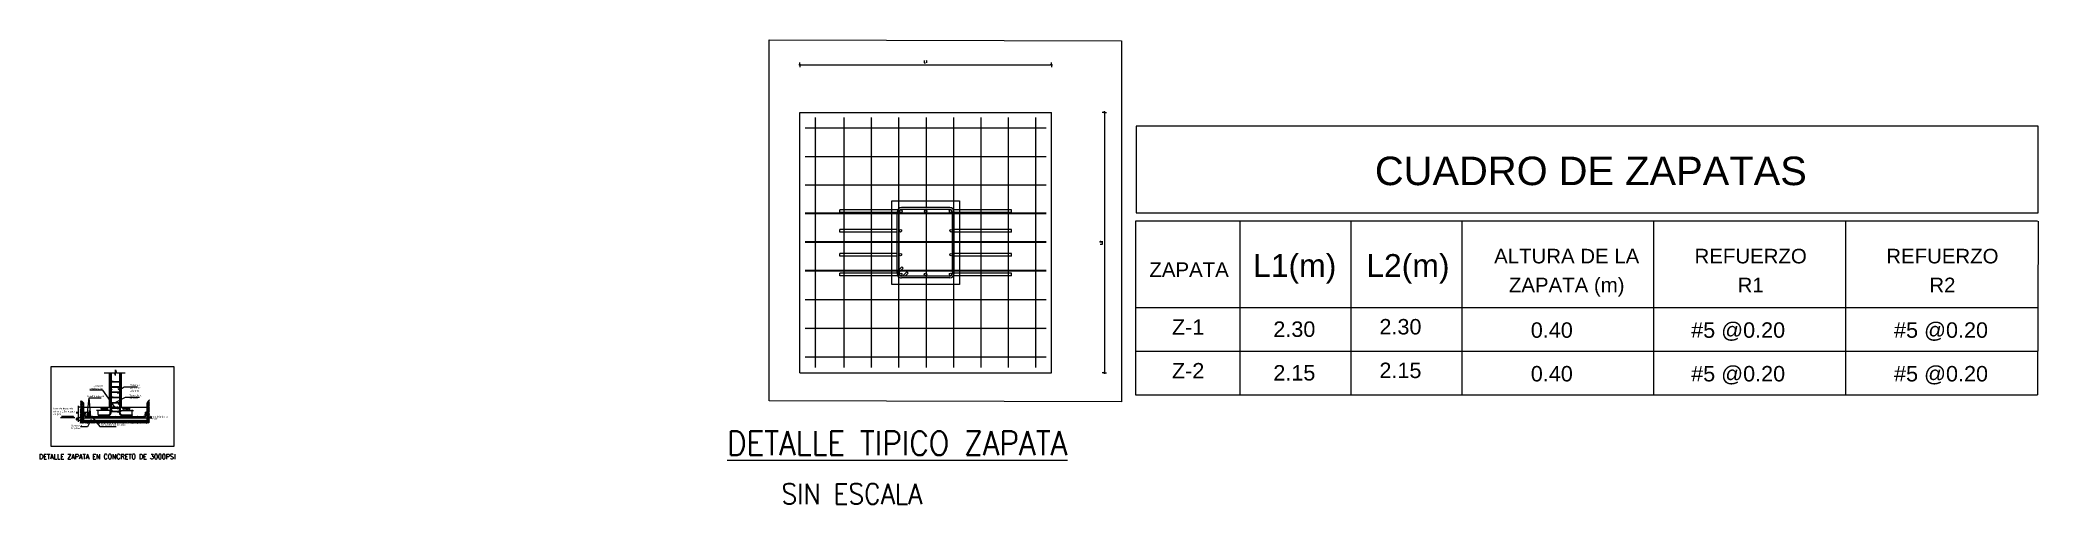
# Model space of a CAD drawing. Header units: feet. Extents: x -398 to 164, y -304 to 319.
# Drawn here: x -349.6 to -208.8, y -124.2 to -91.5 of the extents above; entities that cross this region are included whole.
import ezdxf
from ezdxf.enums import TextEntityAlignment as Align

# ---------------------------------------------------------------- set-up
doc = ezdxf.new("R2010")
doc.units = ezdxf.units.FT
doc.header["$MEASUREMENT"] = 0
doc.layers.get('DEFPOINTS').update_dxf_attribs({"lineweight": 0})
for name, color, linetype in [('ACERO', 6, 'Continuous'), ('COTAS', 1, 'Continuous'), ('DIM', 7, 'Continuous'), ('PROYECCION', 3, 'Continuous'), ('T1', 7, 'Continuous'), ('TEXTO', 7, 'Continuous'), ('ZAPATAS', 5, 'Continuous')]:
    doc.layers.add(name, color=color, linetype=linetype)
for name, color, linetype, lineweight in [('CONTORNO', 2, 'Continuous', 18), ('cuadros', 2, 'Continuous', 18), ('Layer1', 7, 'Continuous', 25), ('SEPARADOR', 2, 'Continuous', 5), ('Structural - Bearing_Pen_No__19', 255, 'Continuous', 0), ('TEXTO-1', 2, 'Continuous', 15), ('TX', 60, 'Continuous', 0)]:
    doc.layers.add(name, color=color, linetype=linetype, lineweight=lineweight)
doc.styles.add('ARIAL', font='arial.ttf')
doc.styles.add('D100N', font='romans.shx', dxfattribs={"height": 0.16})
doc.styles.add('D200N', font='romans.shx', dxfattribs={"width": 0.9, "height": 0.32})
doc.styles.add('ROMANS', font='romans.shx', dxfattribs={"width": 0.9})
doc.styles.add('ROMANT', font='arial.ttf', dxfattribs={"height": 0.9})
doc.dimstyles.new('CINCUENTA', dxfattribs={"dimtxt": 0.1, "dimasz": 0.08, "dimexe": 0.06, "dimexo": 0, "dimgap": 0.03, "dimtad": 0, "dimzin": 0, "dimdsep": 46, "dimtxsty": 'ROMANS', "dimblk1": 'OBLIQUE', "dimblk2": 'OBLIQUE', "dimsah": 1, "dimcen": 0, "dimdle": 0.1, "dimclrd": 1, "dimclre": 1, "dimclrt": 2, "dimadec": 0, "dimazin": 0, "dimtfac": 12.5, "dimtix": 1, "dimtmove": 0, "dimatfit": 3, "dimfxl": 1, "dimtvp": 1.25, "dimtolj": 1, "dimtzin": 0, "dimarcsym": 0})
doc.dimstyles.new('D100', dxfattribs={"dimtxt": 0.15, "dimasz": 0.08, "dimexe": 0, "dimexo": 0, "dimgap": 0.14, "dimtad": 1, "dimzin": 4, "dimdsep": 46, "dimtxsty": 'D100N', "dimblk1": 'DIMBLK', "dimblk2": 'DIMBLK', "dimsah": 1, "dimcen": 0.09, "dimse1": 1, "dimse2": 1, "dimclrd": 9, "dimclre": 256, "dimclrt": 256, "dimadec": 0, "dimazin": 0, "dimtfac": 6, "dimtix": 1, "dimtmove": 2, "dimatfit": 3, "dimfxl": 1, "dimtvp": 0.466667, "dimtolj": 1, "dimtzin": 4, "dimarcsym": 0})

msp = doc.modelspace()

# ---------------------------------------------------------------- texts
at = {"layer": 'T1', "insert": (-301.2022, -119.0791), "char_height": 1.7, "width": 84.719649, "attachment_point": 1, "style": 'ROMANS'}
msp.add_mtext('{\\LDETALLE TIPICO ZAPATA}', dxfattribs=at)
at = {"layer": 'T1', "insert": (-297.3717, -122.7853), "char_height": 1.44, "attachment_point": 1, "style": 'ROMANS'}
msp.add_mtext('SIN ESCALA', dxfattribs=at)
at = {"layer": 'TEXTO', "style": 'ARIAL'}
for s, height, p in [('Cuadro zapatas', 0.120648, (-346.3083, -116.6615)), ('recubrimiento', 0.1287, (-341.7462, -118.1263)), ('7 cm', 0.1287, (-341.7384, -118.2753)), ('Solado de', 0.12065, (-347.4219, -118.7314)), ('limpieza', 0.12065, (-347.4184, -118.9153)), ('Separador del refuerzo', 0.120648, (-345.3309, -118.688))]:
    msp.add_text(s, height=height, dxfattribs=at).set_placement(p)
at = {"layer": 'TEXTO', "char_height": 0.120648, "style": 'ARIAL'}
for s, insert, width, attachment_point in [('Junta de construcción', (-345.2089, -115.8069), 1.08555, 3), ('Flejes de la columna', (-343.364, -116.4874), 1.093071, 1), ('Refuerzo vertical de columna ', (-343.3169, -115.7579), 1.258094, 1), ('Nivel de desplante\\Pminimo 1.5m a partir de piso ', (-348.6871, -117.4165), 1.680119, 1)]:
    msp.add_mtext(s, dxfattribs=dict(at, insert=insert, width=width, attachment_point=attachment_point))
at = {"layer": 'TEXTO-1', "linetype": 'Continuous', "ltscale": 0.1, "style": 'ROMANT'}
for s, height, p in [('CUADRO DE ZAPATAS', 2.012283, (-240.2981, -101.7088)), ('L1(m)', 1.60983, (-261.18, -108.187)), ('L2(m)', 1.60983, (-253.1978, -108.187)), ('ALTURA DE LA', 1.029801, (-241.9998, -107.2333)), ('REFUERZO', 1.0298, (-229.0291, -107.2333)), ('REFUERZO', 1.0298, (-215.5111, -107.2333)), ('ZAPATA', 1.0298, (-268.6241, -108.187)), ('ZAPATA (m)', 1.0298, (-241.9998, -109.2707)), ('R1', 1.0298, (-229.0291, -109.2707)), ('R2', 1.0298, (-215.5111, -109.2707)), ('Z-1', 1.08974, (-268.694, -112.2756)), ('2.30', 1.08974, (-253.722, -112.2487)), ('2.30', 1.08974, (-261.2048, -112.42)), ('0.40', 1.08974, (-243.0507, -112.485)), ('#5 @0.20', 1.08974, (-229.9123, -112.485)), ('#5 @0.20', 1.08974, (-215.6076, -112.485)), ('Z-2', 1.08974, (-268.694, -115.3564)), ('2.15', 1.08974, (-261.2048, -115.5009)), ('2.15', 1.08974, (-253.722, -115.3296)), ('0.40', 1.08974, (-243.0507, -115.5658)), ('#5 @0.20', 1.08974, (-229.9123, -115.5658)), ('#5 @0.20', 1.08974, (-215.6076, -115.5658))]:
    msp.add_text(s, height=height, dxfattribs=at).set_placement(p, align=Align.CENTER)
at = {"layer": 'TX', "insert": (-349.7016, -120.6955), "char_height": 0.36, "attachment_point": 1, "style": 'D200N'}
msp.add_mtext('DETALLE ZAPATA EN CONCRETO DE 3000PSI', dxfattribs=at)

# ---------------------------------------------------------------- blocks, each defined once
blk = doc.blocks.new('*X343')
at = {"color": 0}
for p, q in [((93.1, 161.2), (93.4, 161.5)), ((93.6, 160.4), (94.9, 161.8)), ((94.3, 159.9), (94.7, 160.2)), ((94.9, 159.2), (97.4, 161.8)), ((95, 160.6), (95.6, 161.2)), ((95.6, 158.7), (95.9, 159)), ((95.9, 161.5), (96.2, 161.8)), ((96.2, 159.3), (96.8, 159.9)), ((96.5, 158.4), (99.9, 161.8)), ((97.1, 160.2), (97.8, 160.9)), ((97.4, 158.1), (98.1, 158.7)), ((98.1, 161.2), (98.7, 161.8)), ((98.4, 159), (99, 159.6)), ((98.7, 158.1), (102.4, 161.8)), ((99.3, 159.9), (99.9, 160.6)), ((99.9, 158.1), (100.2, 158.4)), ((100.2, 160.9), (100.9, 161.5)), ((100.5, 158.7), (101.2, 159.3)), ((101.1, 158.1), (104.8, 161.8)), ((101.5, 159.6), (102.1, 160.2)), ((102.4, 160.6), (103, 161.2)), ((102.4, 158.1), (102.4, 158.1)), ((102.7, 158.4), (103.3, 159)), ((103.3, 161.5), (103.6, 161.8)), ((103.6, 158.1), (107.3, 161.8)), ((103.6, 159.3), (104.3, 159.9)), ((104.6, 160.2), (105.2, 160.9)), ((104.9, 158.1), (105.5, 158.7)), ((105.5, 161.2), (106.1, 161.8)), ((105.8, 159), (106.4, 159.6)), ((106.1, 158.1), (109.8, 161.8)), ((106.7, 159.9), (107.3, 160.6)), ((107.3, 158.1), (107.7, 158.4)), ((107.7, 160.9), (108.3, 161.5)), ((108, 158.7), (108.6, 159.3)), ((108.6, 158.1), (112.3, 161.8)), ((108.9, 159.6), (109.5, 160.2)), ((109.8, 160.6), (110.4, 161.2)), ((109.8, 158.1), (109.8, 158.1)), ((110.1, 158.4), (110.8, 159)), ((110.8, 161.5), (111, 161.8)), ((111, 158.1), (114.7, 161.8)), ((111.1, 159.3), (111.7, 159.9)), ((112, 160.2), (112.6, 160.9)), ((112.3, 158.1), (112.9, 158.7)), ((112.9, 161.2), (113.5, 161.8)), ((113.2, 159), (113.8, 159.6)), ((113.5, 158.1), (117.2, 161.8)), ((114.2, 159.9), (114.8, 160.6)), ((114.7, 158.1), (115.1, 158.4)), ((115.1, 160.9), (115.7, 161.5)), ((115.4, 158.7), (116, 159.3)), ((116, 158.1), (119.7, 161.8)), ((116.3, 159.6), (116.9, 160.2)), ((117.2, 160.6), (117.9, 161.2)), ((117.2, 158.1), (117.2, 158.1)), ((117.6, 158.4), (118.2, 159)), ((118.2, 161.5), (118.5, 161.8)), ((118.5, 158.1), (122.2, 161.8)), ((118.5, 159.3), (119.1, 159.9)), ((119.4, 160.2), (120, 160.9)), ((119.7, 158.1), (120.3, 158.7)), ((120.3, 161.2), (120.9, 161.8)), ((120.7, 159), (121.3, 159.6)), ((120.9, 158.1), (124.6, 161.8)), ((121.6, 159.9), (122.2, 160.6)), ((122.2, 156.9), (125.6, 160.2)), ((122.2, 158.1), (122.5, 158.4)), ((122.2, 154.4), (125.6, 157.8)), ((122.2, 155.7), (122.8, 156.2)), ((122.2, 151.9), (125.6, 155.3)), ((122.2, 149.5), (125.6, 152.8)), ((122.2, 150.7), (122.5, 151)), ((122.2, 147), (125.6, 150.3)), ((122.2, 148.2), (122.8, 148.8)), ((122.2, 144.5), (125.6, 147.9)), ((122.2, 142), (125.6, 145.4)), ((122.2, 143.3), (122.5, 143.5)), ((122.2, 139.6), (125.6, 142.9)), ((122.2, 140.8), (122.8, 141.4)), ((122.2, 137.1), (125.6, 140.4)), ((122.5, 160.9), (123.1, 161.5)), ((122.5, 153.4), (123.1, 154.1)), ((122.5, 146), (123.1, 146.6)), ((122.5, 138.6), (123.1, 139.2)), ((122.8, 158.7), (123.4, 159.3)), ((122.8, 151.3), (123.4, 151.9)), ((122.8, 143.9), (123.4, 144.5)), ((123.1, 156.5), (123.7, 157.2)), ((123.1, 149.1), (123.7, 149.7)), ((123.1, 141.7), (123.7, 142.3)), ((123.4, 154.4), (124.1, 155)), ((123.4, 146.9), (124.1, 147.6)), ((123.4, 139.5), (124.1, 140.1)), ((123.7, 159.6), (124.4, 160.2)), ((123.7, 152.2), (124.4, 152.8)), ((123.7, 144.8), (124.4, 145.4)), ((124.1, 157.5), (124.7, 158.1)), ((124.1, 150), (124.7, 150.7)), ((124.1, 142.6), (124.7, 143.2)), ((124.4, 155.3), (125, 155.9)), ((124.4, 147.9), (125, 148.5)), ((124.4, 140.4), (125, 141.1)), ((124.7, 160.6), (125.3, 161.2)), ((124.7, 153.1), (125.3, 153.8)), ((124.7, 145.7), (125.3, 146.3)), ((124.7, 138.3), (125.3, 138.9)), ((125, 158.4), (125.6, 159)), ((125, 151), (125.6, 151.6)), ((125, 143.5), (125.6, 144.1)), ((125.3, 156.2), (125.6, 156.5)), ((125.3, 148.8), (125.6, 149.1)), ((125.3, 141.4), (125.6, 141.7)), ((122.2, 134.6), (125.6, 138)), ((122.2, 135.9), (122.5, 136.1)), ((122.2, 132.1), (125.6, 135.5)), ((122.2, 133.4), (122.8, 134)), ((122.2, 129.7), (125.6, 133)), ((122.2, 127.2), (125.6, 130.5)), ((122.2, 128.4), (122.5, 128.7)), ((122.2, 124.7), (125.6, 128.1)), ((122.2, 126), (122.8, 126.5)), ((122.2, 122.2), (125.6, 125.6)), ((122.2, 119.8), (125.6, 123.1)), ((122.2, 121), (122.5, 121.3)), ((122.2, 117.3), (125.6, 120.6)), ((122.2, 118.5), (122.8, 119.1)), ((122.2, 114.8), (125.6, 118.2)), ((122.2, 112.3), (125.6, 115.7)), ((122.2, 113.6), (122.5, 113.8)), ((122.2, 109.9), (125.6, 113.2)), ((122.2, 111.1), (122.8, 111.7)), ((122.2, 107.4), (125.6, 110.7)), ((122.5, 131.2), (123.1, 131.8)), ((122.5, 123.7), (123.1, 124.4)), ((122.5, 116.3), (123.1, 116.9)), ((122.8, 136.4), (123.4, 137)), ((122.8, 129), (123.4, 129.6)), ((122.8, 121.6), (123.4, 122.2)), ((122.8, 114.2), (123.4, 114.8)), ((123.1, 134.3), (123.7, 134.9)), ((123.1, 126.8), (123.7, 127.5)), ((123.1, 119.4), (123.7, 120)), ((123.1, 112), (123.7, 112.6)), ((123.4, 132.1), (124.1, 132.7)), ((123.4, 124.7), (124.1, 125.3)), ((123.4, 117.2), (124.1, 117.9)), ((123.7, 137.4), (124.4, 138)), ((123.7, 129.9), (124.4, 130.5)), ((123.7, 122.5), (124.4, 123.1)), ((123.7, 115.1), (124.4, 115.7)), ((124.1, 135.2), (124.7, 135.8)), ((124.1, 127.8), (124.7, 128.4)), ((124.1, 120.3), (124.7, 121)), ((124.1, 112.9), (124.7, 113.5)), ((124.4, 133), (125, 133.6)), ((124.4, 125.6), (125, 126.2)), ((124.4, 118.2), (125, 118.8)), ((124.4, 110.8), (125, 111.4)), ((124.7, 130.9), (125.3, 131.5)), ((124.7, 123.4), (125.3, 124.1)), ((124.7, 116), (125.3, 116.6)), ((125, 136.1), (125.6, 136.7)), ((125, 128.7), (125.6, 129.3)), ((125, 121.3), (125.6, 121.9)), ((125, 113.8), (125.6, 114.4)), ((125.3, 134), (125.6, 134.2)), ((125.3, 126.5), (125.6, 126.8)), ((125.3, 119.1), (125.6, 119.4)), ((125.3, 111.7), (125.6, 112)), ((122.2, 104.9), (125.6, 108.3)), ((122.2, 106.2), (122.5, 106.4)), ((122.2, 102.4), (125.6, 105.8)), ((122.2, 103.7), (122.8, 104.3)), ((122.2, 100), (125.6, 103.3)), ((122.2, 97.5), (125.6, 100.8)), ((122.2, 98.7), (122.5, 99)), ((122.2, 95), (125.6, 98.4)), ((122.2, 96.3), (122.8, 96.8)), ((122.2, 92.5), (125.6, 95.9)), ((122.2, 90.1), (125.6, 93.4)), ((122.2, 91.3), (122.5, 91.6)), ((122.2, 87.6), (125.6, 90.9)), ((122.2, 88.8), (122.8, 89.4)), ((122.2, 85.1), (125.6, 88.5)), ((122.2, 82.6), (125.6, 86)), ((122.2, 83.9), (122.5, 84.1)), ((122.2, 80.2), (125.6, 83.5)), ((122.5, 108.9), (123.1, 109.5)), ((122.5, 101.5), (123.1, 102.1)), ((122.5, 94), (123.1, 94.7)), ((122.5, 86.6), (123.1, 87.2)), ((122.8, 106.7), (123.4, 107.3)), ((122.8, 99.3), (123.4, 99.9)), ((122.8, 91.9), (123.4, 92.5)), ((122.8, 84.5), (123.4, 85.1)), ((123.1, 104.6), (123.7, 105.2)), ((123.1, 97.1), (123.7, 97.8)), ((123.1, 89.7), (123.7, 90.3)), ((123.4, 109.8), (124.1, 110.4)), ((123.4, 102.4), (124.1, 103)), ((123.4, 95), (124.1, 95.6)), ((123.4, 87.5), (124.1, 88.2)), ((123.7, 107.7), (124.4, 108.3)), ((123.7, 100.2), (124.4, 100.9)), ((123.7, 92.8), (124.4, 93.4)), ((123.7, 85.4), (124.4, 86)), ((124.1, 105.5), (124.7, 106.1)), ((124.1, 98.1), (124.7, 98.7)), ((124.1, 90.6), (124.7, 91.3)), ((124.1, 83.2), (124.7, 83.8)), ((124.4, 103.3), (125, 103.9)), ((124.4, 95.9), (125, 96.5)), ((124.4, 88.5), (125, 89.1)), ((124.7, 108.6), (125.3, 109.2)), ((124.7, 101.2), (125.3, 101.8)), ((124.7, 93.7), (125.3, 94.4)), ((124.7, 86.3), (125.3, 86.9)), ((125, 106.4), (125.6, 107)), ((125, 99), (125.6, 99.6)), ((125, 91.6), (125.6, 92.2)), ((125, 84.1), (125.6, 84.7)), ((125.3, 104.3), (125.6, 104.5)), ((125.3, 96.8), (125.6, 97.1)), ((125.3, 89.4), (125.6, 89.7)), ((94.5, 67.3), (97.8, 70.6)), ((94.7, 66.2), (95.3, 66.8)), ((95.6, 67.1), (96.2, 67.7)), ((95.7, 66), (100.3, 70.6)), ((96.5, 68.1), (97.1, 68.7)), ((96.9, 66), (97.4, 66.5)), ((97.4, 69), (98.1, 69.6)), ((97.8, 66.8), (98.4, 67.4)), ((98.1, 66), (102.7, 70.6)), ((98.4, 69.9), (99, 70.5)), ((98.7, 67.7), (99.3, 68.4)), ((99.4, 65.9), (99.6, 66.2)), ((99.6, 68.7), (100.2, 69.3)), ((99.9, 66.5), (100.5, 67.1)), ((100.5, 69.6), (101.2, 70.2)), ((100.6, 65.9), (105.2, 70.6)), ((100.9, 67.4), (101.5, 68.1)), ((101.5, 70.5), (101.5, 70.6)), ((101.8, 68.4), (102.4, 69)), ((102.1, 66.2), (102.7, 66.8)), ((102.7, 69.3), (103.3, 69.9)), ((103, 65.9), (107.7, 70.6)), ((103, 67.1), (103.6, 67.7)), ((103.6, 70.2), (104, 70.6)), ((103.9, 68.1), (104.6, 68.7)), ((104.3, 65.9), (104.9, 66.5)), ((104.9, 69), (105.5, 69.6)), ((105.2, 66.8), (105.8, 67.4)), ((105.5, 65.9), (110.2, 70.6)), ((105.8, 69.9), (106.4, 70.5)), ((106.1, 67.7), (106.7, 68.4)), ((106.7, 65.8), (107, 66.2)), ((107, 68.7), (107.7, 69.3)), ((107.3, 66.5), (108, 67.1)), ((107.9, 65.8), (112.6, 70.6)), ((108, 69.6), (108.6, 70.2)), ((108.3, 67.4), (108.9, 68.1)), ((108.9, 70.5), (108.9, 70.6)), ((109.1, 65.8), (109.2, 65.9)), ((109.2, 68.4), (109.8, 69)), ((109.5, 66.2), (110.1, 66.8)), ((110.1, 69.3), (110.8, 69.9)), ((110.3, 65.8), (115.1, 70.6)), ((110.4, 67.1), (111.1, 67.7)), ((111.1, 70.2), (111.4, 70.6)), ((111.4, 68.1), (112, 68.7)), ((111.7, 65.9), (112.3, 66.5)), ((112.3, 69), (112.9, 69.6)), ((112.6, 66.8), (113.2, 67.4)), ((112.8, 65.7), (117.6, 70.6)), ((113.2, 69.9), (113.8, 70.5)), ((113.5, 67.7), (114.2, 68.4)), ((114, 65.7), (114.5, 66.2)), ((114.5, 68.7), (115.1, 69.3)), ((114.8, 66.5), (115.4, 67.1)), ((115.2, 65.7), (120.1, 70.6)), ((115.4, 69.6), (116, 70.2)), ((115.7, 67.4), (116.3, 68.1)), ((116.3, 70.5), (116.3, 70.6)), ((116.4, 65.7), (116.6, 65.9)), ((116.6, 68.4), (117.2, 69)), ((116.9, 66.2), (117.6, 66.8)), ((117.6, 65.7), (125.6, 73.6)), ((117.6, 69.3), (118.2, 69.9)), ((117.9, 67.1), (118.5, 67.7)), ((118.5, 70.2), (118.8, 70.6)), ((118.8, 68.1), (119.4, 68.7)), ((119.1, 65.9), (119.7, 66.5)), ((119.7, 69), (120.3, 69.6)), ((120, 66.8), (120.7, 67.4)), ((120.1, 65.6), (125.6, 71.1)), ((120.7, 69.9), (121.3, 70.5)), ((121, 67.7), (121.6, 68.4)), ((121.3, 65.6), (121.9, 66.2)), ((121.9, 68.7), (122.5, 69.3)), ((122.2, 81.4), (122.8, 82)), ((122.2, 77.7), (125.6, 81)), ((122.2, 75.2), (125.6, 78.6)), ((122.2, 76.5), (122.5, 76.7)), ((122.2, 72.7), (125.6, 76.1)), ((122.2, 74), (122.8, 74.6)), ((122.2, 66.5), (122.8, 67.1)), ((122.5, 79.2), (123.1, 79.8)), ((122.5, 71.8), (123.1, 72.4)), ((122.5, 65.6), (125.6, 68.7)), ((122.8, 77), (123.4, 77.6)), ((122.8, 69.6), (123.4, 70.2)), ((123.1, 82.3), (123.7, 82.9)), ((123.1, 74.9), (123.7, 75.5)), ((123.1, 67.4), (123.7, 68.1)), ((123.4, 80.1), (124.1, 80.7)), ((123.4, 72.7), (124.1, 73.3)), ((123.7, 78), (124.4, 78.6)), ((123.7, 70.5), (124.4, 71.2)), ((123.7, 65.6), (124.1, 65.9)), ((124.1, 75.8), (124.7, 76.4)), ((124.1, 68.4), (124.7, 69)), ((124.4, 81.1), (125, 81.7)), ((124.4, 73.6), (125, 74.2)), ((124.4, 66.2), (125, 66.8)), ((124.7, 78.9), (125.3, 79.5)), ((124.7, 71.5), (125.3, 72.1)), ((125, 76.7), (125.6, 77.3)), ((125, 69.3), (125.6, 69.9)), ((125, 65.6), (125.6, 66.2)), ((125.3, 82), (125.6, 82.3)), ((125.3, 74.6), (125.6, 74.8)), ((125.3, 67.1), (125.6, 67.4))]:
    blk.add_line(p, q, dxfattribs=at)
blk = doc.blocks.new('_Oblique')
at = {"color": 0, "linetype": 'ByBlock', "lineweight": -2}
blk.add_line((-0.5, -0.5), (0.5, 0.5), dxfattribs=at)
blk = doc.blocks.new('*D344')
at = {"layer": 'COTAS', "color": 1, "lineweight": -2, "transparency": 16777216}
for p, q in [((-346.57, -118.14), (-346.98, -118.14)), ((-346.57, -118.32), (-346.98, -118.32)), ((-346.92, -118.42), (-346.92, -118.04))]:
    blk.add_line(p, q, dxfattribs=at)
at = {"layer": 'DEFPOINTS', "color": 0, "transparency": 16777216}
for p in [(-346.92, -118.14), (-346.57, -118.14), (-346.57, -118.32)]:
    blk.add_point(p, dxfattribs=at)
at = {"layer": 'COTAS', "color": 1, "lineweight": -2, "transparency": 16777216, "xscale": 0.08, "yscale": 0.08, "zscale": 0.08}
for p, rotation in [((-346.92, -118.14), 90), ((-346.92, -118.32), 270)]:
    blk.add_blockref('_Oblique', p, dxfattribs=dict(at, rotation=rotation))
at = {"layer": 'COTAS', "color": 2, "transparency": 16777216, "insert": (-347.05, -118.23), "char_height": 0.1, "attachment_point": 5, "rotation": 90, "style": 'ROMANS'}
blk.add_mtext('\\A1;.05', dxfattribs=at)
blk = doc.blocks.new('*D345')
at = {"layer": 'COTAS', "color": 1, "lineweight": -2, "transparency": 16777216}
for p, q in [((-346.57, -117.39), (-346.98, -117.39)), ((-346.57, -118.14), (-346.98, -118.14)), ((-346.92, -118.24), (-346.92, -117.29))]:
    blk.add_line(p, q, dxfattribs=at)
at = {"layer": 'DEFPOINTS', "color": 0, "transparency": 16777216}
for p in [(-346.92, -117.39), (-346.57, -117.39), (-346.57, -118.14)]:
    blk.add_point(p, dxfattribs=at)
at = {"layer": 'COTAS', "color": 1, "lineweight": -2, "transparency": 16777216, "xscale": 0.08, "yscale": 0.08, "zscale": 0.08}
for p, rotation in [((-346.92, -117.39), 90), ((-346.92, -118.14), 270)]:
    blk.add_blockref('_Oblique', p, dxfattribs=dict(at, rotation=rotation))
at = {"layer": 'COTAS', "color": 2, "transparency": 16777216, "insert": (-347.05, -117.76), "char_height": 0.1, "attachment_point": 5, "rotation": 90, "style": 'ROMANS'}
blk.add_mtext('\\A1;H', dxfattribs=at)
blk = doc.blocks.new('*D346')
at = {"layer": 'DEFPOINTS', "color": 0, "transparency": 16777216}
for p in [(-345.55, -117.63), (-345.55, -117.91), (-344.64, -117.79)]:
    blk.add_point(p, dxfattribs=at)
at = {"layer": 'Layer1', "color": 1, "lineweight": -2, "transparency": 16777216}
for p, q in [((-344.54, -117.63), (-345.65, -117.63)), ((-345.55, -117.91), (-345.55, -117.57)), ((-344.64, -117.79), (-344.64, -117.57))]:
    blk.add_line(p, q, dxfattribs=at)
at = {"layer": 'Layer1', "color": 1, "lineweight": -2, "transparency": 16777216, "xscale": 0.08, "yscale": 0.08, "zscale": 0.08, "rotation": 180}
blk.add_blockref('_Oblique', (-345.55, -117.63), dxfattribs=at)
at = {"layer": 'Layer1', "color": 1, "lineweight": -2, "transparency": 16777216, "xscale": 0.08, "yscale": 0.08, "zscale": 0.08}
blk.add_blockref('_Oblique', (-344.64, -117.63), dxfattribs=at)
at = {"layer": 'Layer1', "color": 2, "transparency": 16777216, "insert": (-345.09, -117.5), "char_height": 0.1, "attachment_point": 5, "style": 'ROMANS'}
blk.add_mtext('\\A1;VARIABLE', dxfattribs=at)
blk = doc.blocks.new('*D347')
at = {"layer": 'DEFPOINTS', "color": 0, "transparency": 16777216}
for p in [(-343.98, -117.71), (-343.14, -117.62), (-343.14, -117.91)]:
    blk.add_point(p, dxfattribs=at)
at = {"layer": 'Layer1', "color": 1, "lineweight": -2, "transparency": 16777216}
for p, q in [((-344.08, -117.62), (-343.04, -117.62)), ((-343.98, -117.71), (-343.98, -117.56)), ((-343.14, -117.91), (-343.14, -117.56))]:
    blk.add_line(p, q, dxfattribs=at)
at = {"layer": 'Layer1', "color": 1, "lineweight": -2, "transparency": 16777216, "xscale": 0.08, "yscale": 0.08, "zscale": 0.08, "rotation": 180}
blk.add_blockref('_Oblique', (-343.98, -117.62), dxfattribs=at)
at = {"layer": 'Layer1', "color": 1, "lineweight": -2, "transparency": 16777216, "xscale": 0.08, "yscale": 0.08, "zscale": 0.08}
blk.add_blockref('_Oblique', (-343.14, -117.62), dxfattribs=at)
at = {"layer": 'Layer1', "color": 2, "transparency": 16777216, "insert": (-343.56, -117.5), "char_height": 0.1, "attachment_point": 5, "style": 'ROMANS'}
blk.add_mtext('\\A1;VARIABLE', dxfattribs=at)
blk = doc.blocks.new('*D348')
at = {"layer": 'DEFPOINTS', "color": 0, "transparency": 16777216}
for p in [(-346.47, -117.73), (-346.4, -118.07), (-346.15, -117.73)]:
    blk.add_point(p, dxfattribs=at)
at = {"layer": 'Layer1', "color": 1, "lineweight": -2, "transparency": 16777216}
for p, q in [((-346.47, -117.73), (-346.09, -117.73)), ((-346.4, -118.07), (-346.09, -118.07)), ((-346.15, -118.17), (-346.15, -117.63))]:
    blk.add_line(p, q, dxfattribs=at)
at = {"layer": 'Layer1', "color": 1, "lineweight": -2, "transparency": 16777216, "xscale": 0.08, "yscale": 0.08, "zscale": 0.08}
for p, rotation in [((-346.15, -117.73), 90), ((-346.15, -118.07), 270)]:
    blk.add_blockref('_Oblique', p, dxfattribs=dict(at, rotation=rotation))
at = {"layer": 'Layer1', "color": 2, "transparency": 16777216, "insert": (-346.27, -117.9), "char_height": 0.1, "attachment_point": 5, "rotation": 90, "style": 'ROMANS'}
blk.add_mtext('\\A1;0.10', dxfattribs=at)
blk = doc.blocks.new('DIMBLK')
for q in [(0, 2), (0, -2), (-1, 0), (1, 0)]:
    blk.add_line((0, 0), q)
blk.add_circle((0, 0), 0.5)
blk = doc.blocks.new('*D349')
at = {"layer": 'DEFPOINTS', "color": 0, "transparency": 16777216}
for p in [(-278.33, -93.21), (-296.07, -96.57), (-278.33, -96.57)]:
    blk.add_point(p, dxfattribs=at)
at = {"layer": 'DIM', "color": 9, "lineweight": -2, "transparency": 16777216}
blk.add_line((-295.99, -93.21), (-278.41, -93.21), dxfattribs=at)
at = {"layer": 'DIM', "color": 9, "lineweight": -2, "transparency": 16777216, "xscale": 0.08, "yscale": 0.08, "zscale": 0.08, "rotation": 180}
blk.add_blockref('DIMBLK', (-296.07, -93.21), dxfattribs=at)
at = {"layer": 'DIM', "color": 9, "lineweight": -2, "transparency": 16777216, "xscale": 0.08, "yscale": 0.08, "zscale": 0.08}
blk.add_blockref('DIMBLK', (-278.33, -93.21), dxfattribs=at)
at = {"layer": 'DIM', "transparency": 16777216, "insert": (-287.2, -92.99), "char_height": 0.16, "attachment_point": 5, "style": 'D100N'}
blk.add_mtext('\\A1;L1', dxfattribs=at)
blk = doc.blocks.new('*D350')
at = {"layer": 'DEFPOINTS', "color": 0, "transparency": 16777216}
for p in [(-278.33, -96.57), (-278.33, -114.96), (-274.6, -114.96)]:
    blk.add_point(p, dxfattribs=at)
at = {"layer": 'DIM', "color": 9, "lineweight": -2, "transparency": 16777216}
blk.add_line((-274.6, -96.65), (-274.6, -114.88), dxfattribs=at)
at = {"layer": 'DIM', "color": 9, "lineweight": -2, "transparency": 16777216, "xscale": 0.08, "yscale": 0.08, "zscale": 0.08}
for p, rotation in [((-274.6, -96.57), 90), ((-274.6, -114.96), 270)]:
    blk.add_blockref('DIMBLK', p, dxfattribs=dict(at, rotation=rotation))
at = {"layer": 'DIM', "transparency": 16777216, "insert": (-274.82, -105.77), "char_height": 0.16, "attachment_point": 5, "rotation": 90, "style": 'D100N'}
blk.add_mtext('\\A1;L2', dxfattribs=at)

# ---------------------------------------------------------------- dimensions: what is measured, and where the dimension line sits
at = {"layer": 'COTAS'}
dim = msp.add_linear_dim(base=(-346.9232, -117.3909), p1=(-346.5707, -118.1381), p2=(-346.5707, -117.3909), angle=90, text='H', dimstyle='CINCUENTA', dxfattribs=at)
dim.commit()
dim.dimension.update_dxf_attribs({"geometry": '*D345', "text_midpoint": (-347.0482, -117.7645)})
dim = msp.add_linear_dim(base=(-346.9232, -118.1381), p1=(-346.5707, -118.3159), p2=(-346.5707, -118.1381), angle=90, text='.05', dimstyle='CINCUENTA', dxfattribs=at)
dim.commit()
dim.dimension.update_dxf_attribs({"geometry": '*D344', "text_midpoint": (-346.9232, -118.227), "dimtype": 160})
at = {"layer": 'DIM'}
dim = msp.add_linear_dim(base=(-278.3261, -93.2087), p1=(-296.0663, -96.5742), p2=(-278.3261, -96.5742), text='L1', dimstyle='D100', override={"dimfxl": 0}, dxfattribs=at)
dim.commit()
dim.dimension.update_dxf_attribs({"geometry": '*D349', "text_midpoint": (-287.1962, -92.9887)})
dim = msp.add_linear_dim(base=(-274.6019, -114.9579), p1=(-278.3261, -96.5742), p2=(-278.3261, -114.9579), angle=90, text='L2', dimstyle='D100', override={"dimfxl": 0}, dxfattribs=at)
dim.commit()
dim.dimension.update_dxf_attribs({"geometry": '*D350', "text_midpoint": (-274.8219, -105.766)})
at = {"layer": 'Layer1'}
dim = msp.add_linear_dim(base=(-346.1499, -117.7294), p1=(-346.4004, -118.0668), p2=(-346.4679, -117.7294), angle=90, text='0.10', dimstyle='CINCUENTA', override={"dimfxl": 0.04}, dxfattribs=at)
dim.commit()
dim.dimension.update_dxf_attribs({"geometry": '*D348', "text_midpoint": (-346.2749, -117.8981)})
for base, p1, p2, picture, middle in [((-345.5465, -117.6284), (-344.6367, -117.7878), (-345.5465, -117.9126), '*D346', (-345.0916, -117.5034)), ((-343.1398, -117.6214), (-343.9783, -117.7138), (-343.1398, -117.9126), '*D347', (-343.5591, -117.4964))]:
    dim = msp.add_linear_dim(base=base, p1=p1, p2=p2, text='VARIABLE', dimstyle='CINCUENTA', override={"dimfxl": 0.04}, dxfattribs=at)
    dim.commit()
    dim.dimension.update_dxf_attribs({"geometry": picture, "text_midpoint": middle})

# ---------------------------------------------------------------- hatches: boundary and pattern name
at = {"layer": 'PROYECCION'}
h = msp.add_hatch(dxfattribs=at)
h.set_pattern_fill('AR-CONC', color=256, scale=0.012375, angle=45, style=0)
h.set_pattern_definition([(95, (-719.552284, 92.27197), (0.06825456, 0.057272376), [0.00928125, -0.10209375]), (40, (-719.55228, 92.27197), (-0.07796153, 0.053678809), [0.007425, -0.081675]), (145.4514, (-719.5466, 92.27674), (-0.009706884, 0.110951191), [0.007887849, -0.086766336]), (91.1842, (-719.56978, 92.28947), (0.10787201, 0.078904703), [0.013921875, -0.153140625]), (141.6356, (-719.5608, 92.29605), (-0.003452503, 0.16702682), [0.011831773, -0.130149484]), (36.1842, (-719.56978, 92.28947), (-0.003452634, 0.16702682), [0.0111375, -0.1225125]), (66, (-719.55666, 92.29385), (0.087462982, 0.017001081), [0.00928125, -0.10209375]), (11, (-719.55666, 92.29385), (-0.042162688, 0.084745044), [0.007425, -0.081675]), (116.4514, (-719.54937, 92.29526), (0.045300373, 0.10174609), [0.007887849, -0.086766336]), (82.5, (-719.552284, 92.27197), (-0.0280656567, 0.03019374), [0, -0.080685, 0, -0.0829125, 0, -0.081984375]), (52.5, (-719.552284, 92.27197), (-0.0114930266, 0.0575325444), [0, -0.0472725, 0, -0.07882875, 0, -0.031246875]), (12.5, (-719.571797, 92.252457), (0.0486854982, 0.0447381943), [0, -0.0309375, 0, -0.096525, 0, -0.12808125]), (2.5, (-719.58055, 92.243707), (0.0422717604, 0.059791026), [0, -0.04021875, 0, -0.0641025, 0, -0.09095625])])
h.paths.add_polyline_path([(-342.1157, -118.3163), (-342.1157, -118.1381), (-346.5707, -118.1381), (-346.5707, -118.3163)])

# ---------------------------------------------------------------- linework, layer by layer
for p, q in [((-296.0663, -114.9579), (-296.0663, -96.5742)), ((-296.0663, -96.5742), (-278.3261, -96.5742)), ((-278.3261, -114.9579), (-278.3261, -96.5742)), ((-296.0663, -114.9579), (-278.3261, -114.9579))]:
    msp.add_line(p, q)
at = {"layer": 'ACERO'}
for p, q in [((-294.9633, -114.5902), (-294.9633, -96.9419)), ((-292.9411, -114.5902), (-292.9411, -96.9419)), ((-291.0108, -114.5902), (-291.0108, -96.9419)), ((-289.0805, -114.5902), (-289.0805, -96.9419)), ((-287.1502, -103.2951), (-287.1502, -96.9419)), ((-285.2199, -114.5902), (-285.2199, -96.9419)), ((-283.2896, -114.5902), (-283.2896, -96.9419)), ((-281.3594, -114.5902), (-281.3594, -96.9419)), ((-279.4291, -114.5902), (-279.4291, -96.9419)), ((-278.6937, -97.6772), (-295.6986, -97.6772)), ((-278.6937, -99.6994), (-295.6986, -99.6994)), ((-278.6937, -101.7216), (-295.6986, -101.7216)), ((-278.6937, -103.6979), (-295.6986, -103.6979)), ((-278.6937, -103.7438), (-295.6986, -103.7438)), ((-287.1502, -114.5902), (-287.1502, -103.4238)), ((-278.6937, -105.7201), (-295.6986, -105.7201)), ((-278.6937, -105.766), (-295.6986, -105.766)), ((-278.6937, -107.7423), (-295.6986, -107.7423)), ((-278.6937, -107.7882), (-295.6986, -107.7882)), ((-278.6937, -109.8104), (-295.6986, -109.8104)), ((-278.6937, -111.8326), (-295.6986, -111.8326)), ((-278.6937, -113.8548), (-295.6986, -113.8548)), ((-344.6902, -114.9511), (-344.6902, -115.536)), ((-344.6367, -114.9511), (-344.6367, -115.536)), ((-344.0496, -114.9511), (-344.0496, -115.5609)), ((-343.9962, -114.9511), (-343.9962, -115.5609)), ((-344.708, -115.536), (-344.708, -115.5859)), ((-344.708, -115.536), (-344.4941, -115.536)), ((-344.708, -115.5609), (-343.9783, -115.5609)), ((-344.708, -115.5859), (-343.9783, -115.5859)), ((-344.708, -115.9351), (-343.9783, -115.9351)), ((-344.708, -115.9351), (-344.708, -115.9601)), ((-344.708, -115.9601), (-343.9783, -115.9601)), ((-344.708, -116.3094), (-343.9783, -116.3094)), ((-344.708, -116.3094), (-344.708, -116.3343)), ((-344.708, -116.3343), (-343.9783, -116.3343)), ((-344.708, -116.6586), (-344.708, -116.7085)), ((-344.708, -116.6586), (-344.4941, -116.6586)), ((-344.708, -116.6836), (-343.9783, -116.6836)), ((-344.708, -116.7085), (-343.9783, -116.7085)), ((-344.6902, -115.5859), (-344.6902, -115.9351)), ((-344.6902, -115.9601), (-344.6902, -116.3094)), ((-344.6902, -116.3343), (-344.6902, -116.6836)), ((-344.6902, -116.7085), (-344.6902, -117.0578)), ((-344.6367, -115.5859), (-344.6367, -115.9351)), ((-344.6367, -115.9601), (-344.6367, -116.3094)), ((-344.6367, -116.0888), (-344.5654, -116.1601)), ((-344.6367, -116.3343), (-344.6367, -116.6836)), ((-344.6367, -116.7085), (-344.6367, -117.0578)), ((-344.4941, -115.536), (-344.4941, -115.5609)), ((-344.4941, -116.6586), (-344.4941, -116.6836)), ((-344.1922, -115.9601), (-344.1922, -115.985)), ((-344.1922, -115.985), (-343.9783, -115.985)), ((-344.1922, -116.3343), (-344.1922, -116.3593)), ((-344.1922, -116.3593), (-343.9783, -116.3593)), ((-344.0496, -116.0888), (-344.1209, -116.1601)), ((-344.0496, -115.5859), (-344.0496, -115.9351)), ((-344.0496, -115.985), (-344.0496, -116.3094)), ((-344.0496, -116.3343), (-344.0496, -116.6836)), ((-344.0496, -116.7085), (-344.0496, -117.0578)), ((-343.9962, -115.5859), (-343.9962, -115.9351)), ((-343.9962, -115.985), (-343.9962, -116.3094)), ((-343.9962, -116.3343), (-343.9962, -116.6836)), ((-343.9962, -116.7085), (-343.9962, -117.0578)), ((-343.9783, -115.5609), (-343.9783, -115.5859)), ((-343.9783, -115.9351), (-343.9783, -115.985)), ((-343.9783, -116.3094), (-343.9783, -116.3593)), ((-343.9783, -116.6836), (-343.9783, -116.7085)), ((-346.4994, -117.7294), (-346.4679, -117.7294)), ((-346.4994, -117.7294), (-346.4994, -117.9678)), ((-346.4679, -117.7294), (-346.4679, -117.8886)), ((-346.4679, -117.9678), (-346.4679, -117.7659)), ((-346.4004, -118.0351), (-342.2859, -118.0354)), ((-346.4004, -118.0668), (-342.2859, -118.0668)), ((-345.5465, -117.9126), (-344.8149, -117.9126)), ((-345.5465, -117.9126), (-345.5465, -117.966)), ((-345.5465, -117.966), (-344.8149, -117.966)), ((-344.708, -117.0578), (-343.9783, -117.0578)), ((-344.708, -117.0578), (-344.708, -117.1077)), ((-344.708, -117.0828), (-343.9783, -117.0828)), ((-344.708, -117.1077), (-344.4941, -117.1077)), ((-344.708, -117.432), (-344.708, -117.457)), ((-344.708, -117.432), (-343.9783, -117.432)), ((-344.708, -117.457), (-343.9783, -117.457)), ((-344.708, -117.6639), (-344.708, -117.6888)), ((-344.708, -117.6639), (-343.9783, -117.6639)), ((-344.708, -117.6888), (-343.9783, -117.6888)), ((-344.6902, -117.1077), (-344.6902, -117.432)), ((-344.6902, -117.457), (-344.6902, -117.6639)), ((-344.6902, -117.7878), (-344.6902, -117.6888)), ((-344.6367, -117.1077), (-344.6367, -117.432)), ((-344.6367, -117.2174), (-344.5654, -117.1461)), ((-344.6367, -117.457), (-344.6367, -117.6639)), ((-344.6367, -117.7878), (-344.6367, -117.6888)), ((-344.4941, -117.0828), (-344.4941, -117.1077)), ((-344.1922, -117.457), (-344.1922, -117.4819)), ((-344.1922, -117.4819), (-343.9783, -117.4819)), ((-344.1922, -117.6888), (-344.1922, -117.7138)), ((-344.1922, -117.7138), (-343.9783, -117.7138)), ((-344.0496, -117.2174), (-344.1209, -117.1461)), ((-344.0496, -117.0828), (-344.0496, -117.432)), ((-344.0496, -117.4819), (-344.0496, -117.6639)), ((-344.0496, -117.7878), (-344.0496, -117.7138)), ((-343.9962, -117.0828), (-343.9962, -117.432)), ((-343.9962, -117.4819), (-343.9962, -117.6639)), ((-343.9962, -117.7878), (-343.9962, -117.7138)), ((-343.9783, -117.0578), (-343.9783, -117.0828)), ((-343.9783, -117.432), (-343.9783, -117.4819)), ((-343.9783, -117.6639), (-343.9783, -117.7138)), ((-343.8714, -117.9126), (-343.1398, -117.9126)), ((-343.8714, -117.966), (-343.1398, -117.966)), ((-343.1398, -117.9126), (-343.1398, -117.966)), ((-342.2184, -117.7279), (-342.2184, -117.9678)), ((-342.2184, -117.7279), (-342.1869, -117.7279)), ((-342.2184, -117.9678), (-342.2184, -117.8814)), ((-342.1869, -117.7279), (-342.1869, -117.9678))]:
    msp.add_line(p, q, dxfattribs=at)
for centre, radius, start, end in [((-346.4004, -117.9678), 0.099, 180, 270), ((-346.4002, -117.9674), 0.0677, 180.358934, 269.851865), ((-344.8149, -117.7878), 0.1247, 270, 0), ((-344.8149, -117.7878), 0.1782, 270, 0), ((-343.8714, -117.7878), 0.1782, 180, 270), ((-343.8714, -117.7878), 0.1247, 180, 270), ((-342.2859, -117.9678), 0.099, 270, 0), ((-342.2861, -117.9674), 0.0677, 270.148135, 359.641066)]:
    msp.add_arc(centre, radius, start, end, dxfattribs=at)
for points in [[(-344.6902, -115.536), (-344.6902, -114.9511), (-344.6367, -114.9511)], [(-344.6367, -114.9511), (-344.6367, -115.536), (-344.6902, -115.536)], [(-344.6367, -114.9511), (-344.6367, -114.9511), (-344.6367, -114.9511), (-344.6367, -115.536)], [(-344.0496, -115.5609), (-344.0496, -114.9511), (-343.9962, -114.9511)], [(-343.9962, -114.9511), (-343.9962, -115.5609), (-344.0496, -115.5609)], [(-343.9962, -114.9511), (-343.9962, -114.9511), (-343.9962, -114.9511), (-343.9962, -115.5609)], [(-344.6902, -115.9351), (-344.6902, -115.5859), (-344.6367, -115.5859)], [(-344.6367, -115.5859), (-344.6367, -115.9351), (-344.6902, -115.9351)], [(-344.6902, -115.9601), (-344.6902, -116.3094), (-344.6367, -116.3094)], [(-344.6367, -116.3094), (-344.6367, -115.9601), (-344.6902, -115.9601)], [(-344.6902, -116.6836), (-344.6902, -116.3343), (-344.6367, -116.3343)], [(-344.6367, -116.3343), (-344.6367, -116.6836), (-344.6902, -116.6836)], [(-344.6902, -117.0578), (-344.6902, -116.7085), (-344.6367, -116.7085)], [(-344.6367, -116.7085), (-344.6367, -117.0578), (-344.6902, -117.0578)], [(-344.6367, -115.5859), (-344.6367, -115.5859), (-344.6367, -115.5859), (-344.6367, -115.9351)], [(-344.6367, -116.3094), (-344.6367, -116.3094), (-344.6367, -116.3094), (-344.6367, -115.9601)], [(-344.6367, -116.6836), (-344.6367, -116.6836), (-344.6367, -116.6836), (-344.6367, -116.3343)], [(-344.6367, -116.3343), (-344.6367, -116.3343), (-344.6367, -116.3343), (-344.6367, -116.6836)], [(-344.6367, -116.7085), (-344.6367, -116.7085), (-344.6367, -116.7085), (-344.6367, -117.0578)], [(-343.9962, -115.5609), (-343.9962, -115.5609), (-343.9962, -115.5609), (-344.0496, -115.5609)], [(-343.9962, -115.5859), (-343.9962, -115.9351), (-344.0496, -115.9351)], [(-344.0496, -115.9351), (-344.0496, -115.9351), (-344.0496, -115.9351), (-344.0496, -115.5859)], [(-344.0496, -115.9351), (-344.0496, -115.5859), (-343.9962, -115.5859)], [(-344.0496, -115.985), (-343.9962, -115.985), (-343.9962, -116.3094)], [(-343.9962, -116.3094), (-344.0496, -116.3094), (-344.0496, -115.985)], [(-344.0496, -116.6836), (-344.0496, -116.3343), (-343.9962, -116.3343)], [(-343.9962, -116.3343), (-343.9962, -116.6836), (-344.0496, -116.6836)], [(-343.9962, -116.6836), (-343.9962, -116.6836), (-343.9962, -116.6836), (-344.0496, -116.6836)], [(-344.0496, -116.7085), (-343.9962, -116.7085), (-343.9962, -117.0578)], [(-343.9962, -117.0578), (-344.0496, -117.0578), (-344.0496, -116.7085)], [(-344.6902, -117.1077), (-344.6902, -117.2174), (-344.6367, -117.2174)], [(-344.6367, -117.2174), (-344.6367, -117.1077), (-344.6902, -117.1077)], [(-343.9962, -117.0578), (-343.9962, -117.0578), (-343.9962, -117.0578), (-344.0496, -117.0578)], [(-344.0496, -117.0828), (-343.9962, -117.0828), (-343.9962, -117.2174)], [(-343.9962, -117.2174), (-344.0496, -117.2174), (-344.0496, -117.0828)]]:
    msp.add_solid(points, dxfattribs=at)
for points in [[(-295.0092, -114.5902), (-294.9173, -114.5902), (-295.0092, -96.9419), (-294.9173, -96.9419)], [(-292.8951, -96.9419), (-292.987, -96.9419), (-292.8951, -114.5902), (-292.987, -114.5902)], [(-290.9648, -96.9419), (-291.0567, -96.9419), (-290.9648, -114.5902), (-291.0567, -114.5902)], [(-289.0345, -96.9419), (-289.1264, -96.9419), (-289.0345, -114.5902), (-289.1264, -114.5902)], [(-287.1042, -96.9419), (-287.1962, -96.9419), (-287.1042, -114.5902), (-287.1962, -114.5902)], [(-285.174, -96.9419), (-285.2659, -96.9419), (-285.174, -114.5902), (-285.2659, -114.5902)], [(-283.2437, -96.9419), (-283.3356, -96.9419), (-283.2437, -114.5902), (-283.3356, -114.5902)], [(-281.3134, -96.9419), (-281.4053, -96.9419), (-281.3134, -114.5902), (-281.4053, -114.5902)], [(-279.3831, -96.9419), (-279.475, -96.9419), (-279.3831, -114.5902), (-279.475, -114.5902)], [(-278.6937, -97.7232), (-278.6937, -97.6313), (-295.6986, -97.7232), (-295.6986, -97.6313)], [(-278.6937, -99.7454), (-278.6937, -99.6535), (-295.6986, -99.7454), (-295.6986, -99.6535)], [(-278.6937, -101.7676), (-278.6937, -101.6757), (-295.6986, -101.7676), (-295.6986, -101.6757)], [(-278.6937, -103.7438), (-278.6937, -103.6519), (-295.6986, -103.7438), (-295.6986, -103.6519)], [(-278.6937, -105.766), (-278.6937, -105.6741), (-295.6986, -105.766), (-295.6986, -105.6741)], [(-278.6937, -107.7882), (-278.6937, -107.6963), (-295.6986, -107.7882), (-295.6986, -107.6963)], [(-278.6937, -109.8564), (-278.6937, -109.7645), (-295.6986, -109.8564), (-295.6986, -109.7645)], [(-278.6937, -111.8786), (-278.6937, -111.7867), (-295.6986, -111.8786), (-295.6986, -111.7867)], [(-278.6937, -113.9008), (-278.6937, -113.8089), (-295.6986, -113.9008), (-295.6986, -113.8089)]]:
    msp.add_trace(points, dxfattribs=at)
at = {"layer": 'CONTORNO'}
for p, q in [((-344.7738, -114.9511), (-344.7738, -117.3909)), ((-343.9125, -114.9511), (-343.9125, -117.3909)), ((-346.5707, -117.082), (-346.5707, -118.3163)), ((-346.5707, -117.3909), (-342.1157, -117.3909)), ((-346.5707, -118.1381), (-342.1157, -118.1381)), ((-346.5707, -118.1381), (-346.5707, -118.3163)), ((-346.5707, -118.3163), (-342.1157, -118.3163)), ((-342.1157, -117.082), (-342.1157, -118.3163)), ((-342.1157, -118.1381), (-342.1157, -118.3163))]:
    msp.add_line(p, q, dxfattribs=at)
at = {"layer": 'COTAS', "color": 1}
for p, q in [((-342.1246, -118.0668), (-341.7595, -118.0668)), ((-342.0533, -118.1381), (-341.7595, -118.1381)), ((-341.8219, -118.1381), (-341.8219, -118.0668))]:
    msp.add_line(p, q, dxfattribs=at)
at = {"layer": 'COTAS'}
msp.add_lwpolyline([(-348.1344, -118.027), (-347.2903, -118.027), (-347.3544, -118.1381), (-347.4313, -118.027)], dxfattribs=at)
at = {"layer": 'COTAS', "const_width": 0.0198}
for points in [[(-346.3317, -117.9955, 1), (-346.3119, -117.9955, 1)], [(-345.9357, -117.9955, 1), (-345.9159, -117.9955, 1)], [(-345.5397, -117.9955, 1), (-345.5199, -117.9955, 1)], [(-345.1437, -117.9955, 1), (-345.1239, -117.9955, 1)], [(-344.7477, -117.9955, 1), (-344.7279, -117.9955, 1)], [(-344.3517, -117.9955, 1), (-344.3319, -117.9955, 1)], [(-343.9557, -117.9955, 1), (-343.9359, -117.9955, 1)], [(-343.5597, -117.9955, 1), (-343.5399, -117.9955, 1)], [(-343.1637, -117.9955, 1), (-343.1439, -117.9955, 1)], [(-342.7677, -117.9955, 1), (-342.7479, -117.9955, 1)], [(-342.3618, -117.9955, 1), (-342.342, -117.9955, 1)]]:
    msp.add_lwpolyline(points, format="xyb", close=True, dxfattribs=at)
at = {"layer": 'cuadros', "color": 1, "linetype": 'Continuous', "lineweight": 25}
for p, q in [((-208.8105, -104.2532), (-272.3947, -104.2532)), ((-272.3947, -104.2532), (-272.3947, -116.5025)), ((-265.0291, -116.5025), (-265.0291, -104.2532)), ((-265.0291, -116.5025), (-265.0291, -104.2532)), ((-257.1984, -116.5025), (-257.1984, -104.2532)), ((-249.3645, -116.5025), (-249.3645, -104.2532)), ((-235.8465, -116.5025), (-235.8465, -104.2532)), ((-222.3285, -116.5025), (-222.3285, -104.2532)), ((-208.7678, -104.2532), (-208.8105, -116.5025)), ((-272.3947, -110.3408), (-208.8105, -110.3408)), ((-272.3947, -113.4217), (-208.8105, -113.4217)), ((-272.3947, -116.5025), (-208.8105, -116.5025))]:
    msp.add_line(p, q, dxfattribs=at)
msp.add_lwpolyline([(-272.352, -97.5427), (-272.352, -103.655), (-208.7678, -103.655), (-208.7678, -97.5427)], close=True, dxfattribs=at)
at = {"layer": 'PROYECCION', "ltscale": 0.025}
msp.add_line((-347.1767, -118.1381), (-348.2002, -118.1381), dxfattribs=at)
at = {"layer": 'SEPARADOR'}
for p, q in [((-346.4994, -117.808), (-346.5707, -117.7199)), ((-346.5707, -117.7723), (-346.4994, -117.808)), ((-345.9508, -118.1381), (-345.9152, -118.0668)), ((-345.9152, -118.0668), (-345.8795, -118.1381)), ((-344.5111, -118.1381), (-344.4755, -118.0668)), ((-344.4755, -118.0668), (-344.4398, -118.1381)), ((-342.7728, -118.1381), (-342.7372, -118.0668)), ((-342.7372, -118.0668), (-342.7015, -118.1381)), ((-342.1869, -117.8114), (-342.1157, -117.7233)), ((-342.1157, -117.7758), (-342.1869, -117.8114))]:
    msp.add_line(p, q, dxfattribs=at)
for points in [[(-346.5707, -117.7723), (-346.4994, -117.808), (-346.5707, -117.7199)], [(-345.9508, -118.1381), (-345.9152, -118.0668), (-345.8795, -118.1381)], [(-344.5111, -118.1381), (-344.4755, -118.0668), (-344.4398, -118.1381)], [(-342.7728, -118.1381), (-342.7372, -118.0668), (-342.7015, -118.1381)], [(-342.1157, -117.7758), (-342.1869, -117.8114), (-342.1157, -117.7233)]]:
    msp.add_solid(points, dxfattribs=at)
at = {"layer": 'Structural - Bearing_Pen_No__19'}
for points in [[(-298.2295, -91.4559), (-273.3922, -91.5316), (-273.3922, -117.0048), (-298.2295, -116.9291)], [(-348.8471, -114.5058), (-340.206, -114.5058), (-340.206, -120.1527), (-348.8471, -120.1527)]]:
    msp.add_lwpolyline(points, close=True, dxfattribs=at)
at = {"layer": 'ZAPATAS'}
for p, q in [((-293.2495, -103.6322), (-293.2495, -103.4484)), ((-289.1614, -103.4484), (-293.2495, -103.4484)), ((-289.2051, -103.6322), (-293.2495, -103.6322)), ((-289.2051, -107.9462), (-289.2051, -103.6077)), ((-289.0764, -107.6895), (-289.0764, -103.6077)), ((-285.4998, -103.2951), (-288.8925, -103.2951)), ((-285.4998, -103.4238), (-288.8925, -103.4238)), ((-285.316, -107.9462), (-285.316, -103.6077)), ((-281.1429, -103.4484), (-285.2309, -103.4484)), ((-285.1873, -107.9462), (-285.1873, -103.6077)), ((-281.1429, -103.6322), (-285.1873, -103.6322)), ((-281.1429, -103.6322), (-281.1429, -103.4484)), ((-293.2495, -105.0185), (-293.2495, -104.8347)), ((-289.2051, -104.8347), (-293.2495, -104.8347)), ((-289.2051, -105.0185), (-293.2495, -105.0185)), ((-281.1429, -104.8347), (-285.1873, -104.8347)), ((-281.1429, -105.0185), (-285.1873, -105.0185)), ((-281.1429, -105.0185), (-281.1429, -104.8347)), ((-293.2495, -106.7114), (-293.2495, -106.5275)), ((-289.2051, -106.5275), (-293.2495, -106.5275)), ((-289.2051, -106.7114), (-293.2495, -106.7114)), ((-281.1429, -106.5275), (-285.1873, -106.5275)), ((-281.1429, -106.7114), (-285.1873, -106.7114)), ((-281.1429, -106.7114), (-281.1429, -106.5275)), ((-293.2495, -108.1014), (-293.2495, -107.9176)), ((-289.2051, -107.9176), (-293.2495, -107.9176)), ((-289.1638, -108.1014), (-293.2495, -108.1014)), ((-288.8688, -107.4819), (-289.1318, -107.7449)), ((-288.777, -107.5738), (-289.041, -107.8378)), ((-285.4998, -108.13), (-288.8925, -108.13)), ((-285.4998, -108.2587), (-288.8925, -108.2587)), ((-288.8688, -107.4819), (-288.777, -107.5738)), ((-288.5249, -107.8259), (-288.829, -108.13)), ((-288.4339, -107.9169), (-288.647, -108.13)), ((-288.5249, -107.8259), (-288.4339, -107.9169)), ((-281.1429, -108.1014), (-285.2286, -108.1014)), ((-281.1429, -107.9176), (-285.1873, -107.9176)), ((-281.1429, -108.1014), (-281.1429, -107.9176)), ((-346.5707, -118.3163), (-346.5707, -118.3159)), ((-344.7614, -117.3931), (-344.7614, -117.3909)), ((-344.7571, -117.3931), (-344.7614, -117.3931)), ((-344.7523, -117.3931), (-344.7571, -117.3887)), ((-344.7571, -117.3887), (-344.7571, -117.3931)), ((-344.7502, -117.3978), (-344.7549, -117.3887)), ((-344.7549, -117.3887), (-344.7523, -117.3957)), ((-344.748, -117.3909), (-344.7502, -117.384)), ((-344.7502, -117.384), (-344.7502, -117.3978)), ((-344.7459, -117.3866), (-344.748, -117.3818)), ((-344.748, -117.3818), (-344.748, -117.3909)), ((-344.7459, -117.3909), (-344.7459, -117.3866)), ((-344.7437, -117.3957), (-344.7459, -117.3909)), ((-344.7411, -117.3818), (-344.7437, -117.3866)), ((-344.7437, -117.3866), (-344.7437, -117.3957)), ((-344.7411, -117.3909), (-344.7411, -117.3818)), ((-344.7389, -117.3957), (-344.7411, -117.3909)), ((-344.7389, -117.3887), (-344.7389, -117.384)), ((-344.7389, -117.384), (-344.7389, -117.3957)), ((-344.7368, -117.3957), (-344.7389, -117.3887)), ((-344.7346, -117.4021), (-344.7368, -117.3957)), ((-344.732, -117.3887), (-344.7346, -117.3931)), ((-344.7346, -117.3931), (-344.7346, -117.4021)), ((-344.7298, -117.3931), (-344.732, -117.3887)), ((-344.7277, -117.4), (-344.7298, -117.3931)), ((-344.7229, -117.3978), (-344.7277, -117.3909)), ((-344.7277, -117.3909), (-344.7277, -117.4)), ((-344.7186, -117.3887), (-344.7229, -117.3931)), ((-344.7229, -117.3931), (-344.7229, -117.3978)), ((-344.7164, -117.3887), (-344.7186, -117.384)), ((-344.7186, -117.384), (-344.7186, -117.3931)), ((-344.7186, -117.3931), (-344.7186, -117.3887)), ((-344.7143, -117.384), (-344.7164, -117.3887)), ((-344.7117, -117.3887), (-344.7143, -117.384)), ((-344.7095, -117.3957), (-344.7117, -117.3887)), ((-344.7073, -117.4), (-344.7095, -117.3957)), ((-344.7052, -117.3887), (-344.7073, -117.384)), ((-344.7073, -117.384), (-344.7073, -117.4)), ((-344.7004, -117.3931), (-344.7052, -117.3887)), ((-344.6982, -117.3887), (-344.7004, -117.384)), ((-344.7004, -117.384), (-344.7004, -117.3931)), ((-344.6982, -117.3931), (-344.6982, -117.3887)), ((-344.6961, -117.4), (-344.6982, -117.3931)), ((-344.6935, -117.3866), (-344.6961, -117.3957)), ((-344.6961, -117.3957), (-344.6961, -117.4)), ((-344.6935, -117.3909), (-344.6935, -117.3866)), ((-344.6913, -117.3957), (-344.6935, -117.3909)), ((-344.687, -117.3931), (-344.6913, -117.3909)), ((-344.6913, -117.3909), (-344.6913, -117.3957)), ((-344.687, -117.3978), (-344.687, -117.3931)), ((-344.6844, -117.4043), (-344.687, -117.3978)), ((-344.6822, -117.4), (-344.6844, -117.4043)), ((-344.6801, -117.3931), (-344.6822, -117.4)), ((-344.6801, -117.3978), (-344.6801, -117.3931)), ((-344.6757, -117.4021), (-344.6801, -117.3978)), ((-344.6731, -117.3887), (-344.6757, -117.3931)), ((-344.6757, -117.3931), (-344.6757, -117.3978)), ((-344.6757, -117.3978), (-344.6731, -117.3931)), ((-344.6731, -117.3931), (-344.6757, -117.3978)), ((-344.6757, -117.3978), (-344.6757, -117.4021)), ((-344.671, -117.3931), (-344.6731, -117.3887)), ((-344.6688, -117.4), (-344.671, -117.3931)), ((-344.6666, -117.3866), (-344.6688, -117.3909)), ((-344.6688, -117.3909), (-344.6688, -117.4)), ((-344.6666, -117.3957), (-344.6666, -117.3866)), ((-344.6619, -117.4), (-344.6666, -117.3957)), ((-344.6619, -117.3887), (-344.6619, -117.384)), ((-344.6619, -117.384), (-344.6619, -117.4)), ((-344.6576, -117.3957), (-344.6619, -117.3887)), ((-344.655, -117.3887), (-344.6576, -117.384)), ((-344.6576, -117.384), (-344.6576, -117.3957)), ((-344.6528, -117.3931), (-344.655, -117.3887)), ((-344.6506, -117.3978), (-344.6528, -117.3931)), ((-344.6485, -117.3866), (-344.6506, -117.3931)), ((-344.6506, -117.3931), (-344.6506, -117.3978)), ((-344.6463, -117.3909), (-344.6485, -117.3866)), ((-344.6437, -117.3978), (-344.6463, -117.3909)), ((-344.6415, -117.3866), (-344.6437, -117.3931)), ((-344.6437, -117.3931), (-344.6437, -117.3978)), ((-344.6394, -117.3909), (-344.6415, -117.3866)), ((-344.6372, -117.3978), (-344.6394, -117.3909)), ((-344.6346, -117.4021), (-344.6372, -117.3978)), ((-344.6324, -117.3978), (-344.6346, -117.4021)), ((-344.6303, -117.3931), (-344.6324, -117.3887)), ((-344.6324, -117.3887), (-344.6324, -117.3978)), ((-344.6281, -117.3978), (-344.6303, -117.3931)), ((-344.6281, -117.384), (-344.6281, -117.3796)), ((-344.6281, -117.3796), (-344.6281, -117.3978)), ((-344.6255, -117.3909), (-344.6281, -117.384)), ((-344.6212, -117.3957), (-344.6255, -117.3909)), ((-344.619, -117.3866), (-344.6212, -117.3909)), ((-344.6212, -117.3909), (-344.6212, -117.3957)), ((-344.619, -117.3978), (-344.619, -117.3866)), ((-344.6169, -117.4021), (-344.619, -117.3978)), ((-344.6143, -117.3887), (-344.6169, -117.384)), ((-344.6169, -117.384), (-344.6169, -117.4021)), ((-344.6143, -117.3931), (-344.6143, -117.3887)), ((-344.6121, -117.3978), (-344.6143, -117.3931)), ((-344.6099, -117.384), (-344.6121, -117.3887)), ((-344.6121, -117.3887), (-344.6121, -117.3978)), ((-344.6078, -117.3887), (-344.6099, -117.384)), ((-344.6052, -117.3957), (-344.6078, -117.3887)), ((-344.603, -117.3909), (-344.6052, -117.3957)), ((-344.6008, -117.3887), (-344.603, -117.384)), ((-344.603, -117.384), (-344.603, -117.3909)), ((-344.5987, -117.3931), (-344.6008, -117.3887)), ((-344.5939, -117.3887), (-344.5987, -117.384)), ((-344.5987, -117.384), (-344.5987, -117.3931)), ((-344.5918, -117.384), (-344.5939, -117.3887)), ((-344.5939, -117.3887), (-344.5939, -117.3931)), ((-344.5939, -117.3931), (-344.5939, -117.3887)), ((-344.5896, -117.3887), (-344.5918, -117.384)), ((-344.5874, -117.3957), (-344.5896, -117.3887)), ((-344.5848, -117.3887), (-344.5874, -117.3957)), ((-344.5848, -117.3931), (-344.5848, -117.3887)), ((-344.5805, -117.4), (-344.5848, -117.3931)), ((-344.5783, -117.3957), (-344.5805, -117.3909)), ((-344.5805, -117.3909), (-344.5805, -117.4)), ((-344.5757, -117.4021), (-344.5783, -117.3957)), ((-344.5736, -117.3866), (-344.5757, -117.3818)), ((-344.5757, -117.3818), (-344.5757, -117.4021)), ((-344.5714, -117.3909), (-344.5736, -117.3866)), ((-344.5693, -117.3978), (-344.5714, -117.3909)), ((-344.5693, -117.3866), (-344.5693, -117.3818)), ((-344.5693, -117.3818), (-344.5693, -117.3978)), ((-344.5667, -117.3909), (-344.5693, -117.3866)), ((-344.5645, -117.3978), (-344.5667, -117.3909)), ((-344.5623, -117.3866), (-344.5645, -117.3909)), ((-344.5645, -117.3909), (-344.5645, -117.3978)), ((-344.5602, -117.3909), (-344.5623, -117.3866)), ((-344.558, -117.3978), (-344.5602, -117.3909)), ((-344.5532, -117.3978), (-344.558, -117.3909)), ((-344.558, -117.3909), (-344.558, -117.3978)), ((-344.5489, -117.3931), (-344.5532, -117.3887)), ((-344.5532, -117.3887), (-344.5532, -117.3978)), ((-344.5441, -117.3909), (-344.5489, -117.3931)), ((-344.5398, -117.3978), (-344.5441, -117.3909)), ((-344.5372, -117.3887), (-344.5398, -117.3931)), ((-344.5398, -117.3931), (-344.5398, -117.3978)), ((-344.5329, -117.3909), (-344.5372, -117.3887)), ((-344.5307, -117.3866), (-344.5329, -117.3909)), ((-344.5281, -117.3909), (-344.5307, -117.3866)), ((-344.5238, -117.3978), (-344.5281, -117.3909)), ((-344.5216, -117.3957), (-344.5238, -117.3909)), ((-344.5238, -117.3909), (-344.5238, -117.3978)), ((-344.5216, -117.3866), (-344.5216, -117.3818)), ((-344.5216, -117.3818), (-344.5216, -117.3957)), ((-344.5195, -117.3909), (-344.5216, -117.3866)), ((-344.5169, -117.3978), (-344.5195, -117.3909)), ((-344.5147, -117.3887), (-344.5169, -117.384)), ((-344.5169, -117.384), (-344.5169, -117.3978)), ((-344.5104, -117.3931), (-344.5147, -117.3887)), ((-344.5078, -117.3887), (-344.5104, -117.3931)), ((-344.5056, -117.3957), (-344.5078, -117.3887)), ((-344.5035, -117.3866), (-344.5056, -117.3909)), ((-344.5056, -117.3909), (-344.5056, -117.3957)), ((-344.5013, -117.3909), (-344.5035, -117.3866)), ((-344.4987, -117.3978), (-344.5013, -117.3909)), ((-344.4965, -117.3931), (-344.4987, -117.3887)), ((-344.4987, -117.3887), (-344.4987, -117.3978)), ((-344.4944, -117.3866), (-344.4965, -117.3818)), ((-344.4965, -117.3818), (-344.4965, -117.3978)), ((-344.4965, -117.3978), (-344.4965, -117.3931)), ((-344.4922, -117.3909), (-344.4944, -117.3866)), ((-344.49, -117.384), (-344.4922, -117.3909)), ((-344.4874, -117.3887), (-344.49, -117.384)), ((-344.4874, -117.3957), (-344.4874, -117.3887)), ((-344.4853, -117.3909), (-344.4874, -117.3957)), ((-344.4831, -117.3978), (-344.4874, -117.3978)), ((-344.4874, -117.3978), (-344.4831, -117.3978)), ((-344.4809, -117.3931), (-344.4853, -117.3909)), ((-344.4809, -117.3887), (-344.4831, -117.3931)), ((-344.4831, -117.3931), (-344.4831, -117.3978)), ((-344.4831, -117.3978), (-344.4809, -117.3931)), ((-344.4784, -117.3931), (-344.4809, -117.3887)), ((-344.4762, -117.3796), (-344.4784, -117.3887)), ((-344.4784, -117.3887), (-344.4784, -117.4)), ((-344.4784, -117.4), (-344.4784, -117.3931)), ((-344.4762, -117.3887), (-344.4762, -117.3796)), ((-344.474, -117.3978), (-344.4762, -117.3887)), ((-344.4719, -117.3887), (-344.474, -117.384)), ((-344.474, -117.384), (-344.474, -117.4021)), ((-344.474, -117.4021), (-344.474, -117.3978)), ((-344.4693, -117.3957), (-344.4719, -117.3887)), ((-344.4671, -117.3931), (-344.4693, -117.3887)), ((-344.4693, -117.3887), (-344.4693, -117.3957)), ((-344.4649, -117.3978), (-344.4671, -117.3931)), ((-344.4628, -117.3931), (-344.4649, -117.3978)), ((-344.4624, -117.3909), (-344.4645, -117.3866)), ((-344.4645, -117.3866), (-344.4645, -117.3978)), ((-344.4645, -117.3978), (-344.4048, -117.3909)), ((-344.4598, -117.3957), (-344.4624, -117.3909)), ((-344.4624, -117.3909), (-344.4624, -117.4)), ((-344.4624, -117.4), (-344.4624, -117.3909)), ((-344.4576, -117.4), (-344.4598, -117.3957)), ((-344.4568, -117.3957), (-344.4594, -117.3887)), ((-344.4594, -117.3887), (-344.4594, -117.4)), ((-344.4533, -117.3931), (-344.4576, -117.3957)), ((-344.4576, -117.3957), (-344.4576, -117.4)), ((-344.4546, -117.3866), (-344.4568, -117.3909)), ((-344.4568, -117.3909), (-344.4568, -117.3957)), ((-344.4524, -117.3909), (-344.4546, -117.3866)), ((-344.4485, -117.3978), (-344.4533, -117.3931)), ((-344.4503, -117.3957), (-344.4524, -117.3909)), ((-344.4477, -117.3909), (-344.4503, -117.3957)), ((-344.4463, -117.3931), (-344.4485, -117.3887)), ((-344.4485, -117.3887), (-344.4485, -117.3978)), ((-344.4477, -117.3957), (-344.4477, -117.3909)), ((-344.4433, -117.3978), (-344.4477, -117.3957)), ((-344.4442, -117.4), (-344.4463, -117.3931)), ((-344.4442, -117.4), (-344.4442, -117.3957)), ((-344.4442, -117.3957), (-344.4442, -117.4)), ((-344.4416, -117.4043), (-344.4442, -117.4)), ((-344.4412, -117.3866), (-344.4433, -117.3931)), ((-344.4433, -117.3931), (-344.4433, -117.3978)), ((-344.4373, -117.3866), (-344.4416, -117.3866)), ((-344.4416, -117.3866), (-344.4416, -117.4043)), ((-344.4386, -117.3909), (-344.4412, -117.3866)), ((-344.4364, -117.3909), (-344.4386, -117.384)), ((-344.4386, -117.384), (-344.4386, -117.3909)), ((-344.4325, -117.384), (-344.4373, -117.3866)), ((-344.4342, -117.3957), (-344.4364, -117.3909)), ((-344.4299, -117.3957), (-344.4342, -117.3909)), ((-344.4342, -117.3909), (-344.4342, -117.3957)), ((-344.4325, -117.3978), (-344.4325, -117.384)), ((-344.4303, -117.3866), (-344.4325, -117.3931)), ((-344.4325, -117.3931), (-344.4325, -117.3978)), ((-344.4303, -117.3909), (-344.4303, -117.3866)), ((-344.426, -117.3978), (-344.4303, -117.3909)), ((-344.4273, -117.3866), (-344.4299, -117.3909)), ((-344.4299, -117.3909), (-344.4299, -117.3957)), ((-344.4273, -117.3909), (-344.4273, -117.3866)), ((-344.423, -117.3931), (-344.4273, -117.3909)), ((-344.4238, -117.3931), (-344.426, -117.3978)), ((-344.4212, -117.4), (-344.4238, -117.3931)), ((-344.423, -117.3931), (-344.423, -117.3887)), ((-344.423, -117.3887), (-344.423, -117.3931)), ((-344.4208, -117.3978), (-344.423, -117.3931)), ((-344.4191, -117.3887), (-344.4212, -117.3957)), ((-344.4212, -117.3957), (-344.4212, -117.4)), ((-344.4182, -117.4021), (-344.4208, -117.3978)), ((-344.4169, -117.3931), (-344.4191, -117.3887)), ((-344.4161, -117.3957), (-344.4182, -117.3866)), ((-344.4182, -117.3866), (-344.4182, -117.3957)), ((-344.4182, -117.3931), (-344.4182, -117.4021)), ((-344.4169, -117.4), (-344.4169, -117.3931)), ((-344.4147, -117.3957), (-344.4169, -117.4)), ((-344.4139, -117.384), (-344.4161, -117.3957)), ((-344.4121, -117.3887), (-344.4147, -117.384)), ((-344.4147, -117.384), (-344.4147, -117.3957)), ((-344.4091, -117.4), (-344.4139, -117.384)), ((-344.4121, -117.3931), (-344.4121, -117.3887)), ((-344.41, -117.3978), (-344.4121, -117.3931)), ((-344.4078, -117.3866), (-344.41, -117.3818)), ((-344.41, -117.3818), (-344.41, -117.3978)), ((-344.4048, -117.3866), (-344.4091, -117.4)), ((-344.4031, -117.3909), (-344.4078, -117.3866)), ((-344.4048, -117.3909), (-344.4048, -117.3866)), ((-344.4009, -117.3909), (-344.4031, -117.3866)), ((-344.4031, -117.3866), (-344.4031, -117.3909)), ((-344.4009, -117.3957), (-344.4009, -117.3909)), ((-344.3987, -117.4021), (-344.4009, -117.3957)), ((-344.3961, -117.3957), (-344.3987, -117.3887)), ((-344.3987, -117.3887), (-344.3987, -117.4)), ((-344.3987, -117.3931), (-344.3987, -117.4021)), ((-344.394, -117.3866), (-344.3961, -117.3909)), ((-344.3961, -117.3909), (-344.3961, -117.3957)), ((-344.3918, -117.3909), (-344.394, -117.3866)), ((-344.3896, -117.3957), (-344.3918, -117.3909)), ((-344.387, -117.3909), (-344.3896, -117.3957)), ((-344.387, -117.3957), (-344.387, -117.3909)), ((-344.3827, -117.3978), (-344.387, -117.3957)), ((-344.3806, -117.3866), (-344.3827, -117.3931)), ((-344.3827, -117.3931), (-344.3827, -117.3978)), ((-344.378, -117.3909), (-344.3806, -117.3866)), ((-344.3758, -117.3909), (-344.378, -117.384)), ((-344.378, -117.384), (-344.378, -117.3909)), ((-344.3736, -117.3957), (-344.3758, -117.3909)), ((-344.3693, -117.3957), (-344.3736, -117.3909)), ((-344.3736, -117.3909), (-344.3736, -117.3957)), ((-344.3667, -117.3866), (-344.3693, -117.3909)), ((-344.3693, -117.3909), (-344.3693, -117.3957)), ((-344.3667, -117.3909), (-344.3667, -117.3866)), ((-344.3624, -117.3931), (-344.3667, -117.3909)), ((-344.3624, -117.3931), (-344.3624, -117.3887)), ((-344.3624, -117.3887), (-344.3624, -117.3931)), ((-344.3602, -117.3978), (-344.3624, -117.3931)), ((-344.3576, -117.4021), (-344.3602, -117.3978)), ((-344.3554, -117.3957), (-344.3576, -117.3866)), ((-344.3576, -117.3866), (-344.3576, -117.3957)), ((-344.3576, -117.3931), (-344.3576, -117.4021)), ((-344.3533, -117.384), (-344.3554, -117.3957)), ((-344.3485, -117.4), (-344.3533, -117.384)), ((-344.3442, -117.3866), (-344.3485, -117.4)), ((-344.3442, -117.3909), (-344.3442, -117.3866)), ((-344.342, -117.3978), (-344.3442, -117.3909)), ((-344.3399, -117.3909), (-344.342, -117.3866)), ((-344.342, -117.3866), (-344.342, -117.3978)), ((-344.3373, -117.3957), (-344.3399, -117.3909)), ((-344.3399, -117.3909), (-344.3399, -117.4)), ((-344.3399, -117.4), (-344.3399, -117.3909)), ((-344.3351, -117.4), (-344.3373, -117.3957)), ((-344.3308, -117.3931), (-344.3351, -117.3957)), ((-344.3351, -117.3957), (-344.3351, -117.4)), ((-344.326, -117.3978), (-344.3308, -117.3931)), ((-344.3238, -117.3931), (-344.326, -117.3887)), ((-344.326, -117.3887), (-344.326, -117.3978)), ((-344.3217, -117.4), (-344.3238, -117.3931)), ((-344.3217, -117.4), (-344.3217, -117.3957)), ((-344.3217, -117.3957), (-344.3217, -117.4)), ((-344.3191, -117.4043), (-344.3217, -117.4)), ((-344.3148, -117.3866), (-344.3191, -117.3866)), ((-344.3191, -117.3866), (-344.3191, -117.4043)), ((-344.31, -117.384), (-344.3148, -117.3866)), ((-344.31, -117.3978), (-344.31, -117.384)), ((-344.3078, -117.3866), (-344.31, -117.3931)), ((-344.31, -117.3931), (-344.31, -117.3978)), ((-344.3078, -117.3909), (-344.3078, -117.3866)), ((-344.3035, -117.3978), (-344.3078, -117.3909)), ((-344.3013, -117.3931), (-344.3035, -117.3978)), ((-344.2987, -117.4), (-344.3013, -117.3931)), ((-344.2966, -117.3887), (-344.2987, -117.3957)), ((-344.2987, -117.3957), (-344.2987, -117.4)), ((-344.2944, -117.3931), (-344.2966, -117.3887)), ((-344.2944, -117.4), (-344.2944, -117.3931)), ((-344.2922, -117.3957), (-344.2944, -117.4)), ((-344.2897, -117.3887), (-344.2922, -117.384)), ((-344.2922, -117.384), (-344.2922, -117.3957)), ((-344.2897, -117.3931), (-344.2897, -117.3887)), ((-344.2875, -117.3978), (-344.2897, -117.3931)), ((-344.2853, -117.3866), (-344.2875, -117.3818)), ((-344.2875, -117.3818), (-344.2875, -117.3978)), ((-344.2806, -117.3909), (-344.2853, -117.3866)), ((-344.2784, -117.3909), (-344.2806, -117.3866)), ((-344.2806, -117.3866), (-344.2806, -117.3909)), ((-344.2784, -117.3957), (-344.2784, -117.3909)), ((-344.2762, -117.4021), (-344.2784, -117.3957)), ((-344.2762, -117.3931), (-344.2762, -117.4021)), ((-344.2721, -117.3957), (-344.2747, -117.3887)), ((-344.2747, -117.3887), (-344.2747, -117.4)), ((-344.27, -117.3866), (-344.2721, -117.3909)), ((-344.2721, -117.3909), (-344.2721, -117.3957)), ((-344.2678, -117.3909), (-344.27, -117.3866)), ((-344.2656, -117.3957), (-344.2678, -117.3909)), ((-344.263, -117.3909), (-344.2656, -117.3957)), ((-344.263, -117.3957), (-344.263, -117.3909)), ((-344.2587, -117.3978), (-344.263, -117.3957)), ((-344.2565, -117.3866), (-344.2587, -117.3931)), ((-344.2587, -117.3931), (-344.2587, -117.3978)), ((-344.2539, -117.3909), (-344.2565, -117.3866)), ((-344.2518, -117.3909), (-344.2539, -117.384)), ((-344.2539, -117.384), (-344.2539, -117.3909)), ((-344.2496, -117.3957), (-344.2518, -117.3909)), ((-344.2453, -117.3957), (-344.2496, -117.3909)), ((-344.2496, -117.3909), (-344.2496, -117.3957)), ((-344.2427, -117.3866), (-344.2453, -117.3909)), ((-344.2453, -117.3909), (-344.2453, -117.3957)), ((-344.2427, -117.3909), (-344.2427, -117.3866)), ((-344.2384, -117.3931), (-344.2427, -117.3909)), ((-344.2384, -117.3931), (-344.2384, -117.3887)), ((-344.2384, -117.3887), (-344.2384, -117.3931)), ((-344.2362, -117.3978), (-344.2384, -117.3931)), ((-344.2344, -117.3887), (-344.2366, -117.3957)), ((-344.2366, -117.3957), (-344.2366, -117.4)), ((-344.2336, -117.4021), (-344.2362, -117.3978)), ((-344.2323, -117.3931), (-344.2344, -117.3887)), ((-344.2314, -117.3957), (-344.2336, -117.3866)), ((-344.2336, -117.3866), (-344.2336, -117.3957)), ((-344.2336, -117.3931), (-344.2336, -117.4021)), ((-344.2323, -117.4), (-344.2323, -117.3931)), ((-344.2301, -117.3957), (-344.2323, -117.4)), ((-344.2293, -117.384), (-344.2314, -117.3957)), ((-344.2275, -117.3887), (-344.2301, -117.384)), ((-344.2301, -117.384), (-344.2301, -117.3957)), ((-344.2245, -117.4), (-344.2293, -117.384)), ((-344.2275, -117.3931), (-344.2275, -117.3887)), ((-344.2253, -117.3978), (-344.2275, -117.3931)), ((-344.2232, -117.3866), (-344.2253, -117.3818)), ((-344.2253, -117.3818), (-344.2253, -117.3978)), ((-344.2202, -117.3866), (-344.2245, -117.4)), ((-344.2184, -117.3909), (-344.2232, -117.3866)), ((-344.2202, -117.3909), (-344.2202, -117.3866)), ((-344.218, -117.3978), (-344.2202, -117.3909)), ((-344.2163, -117.3909), (-344.2184, -117.3866)), ((-344.2184, -117.3866), (-344.2184, -117.3909)), ((-344.2158, -117.3909), (-344.218, -117.3866)), ((-344.218, -117.3866), (-344.218, -117.3978)), ((-344.2163, -117.3957), (-344.2163, -117.3909)), ((-344.2141, -117.4021), (-344.2163, -117.3957)), ((-344.2133, -117.3957), (-344.2158, -117.3909)), ((-344.2158, -117.3909), (-344.2158, -117.4)), ((-344.2158, -117.4), (-344.2158, -117.3909)), ((-344.2141, -117.3931), (-344.2141, -117.4021)), ((-344.2111, -117.4), (-344.2133, -117.3957)), ((-344.2122, -117.3909), (-344.2122, -117.3866)), ((-344.21, -117.3957), (-344.2122, -117.3909)), ((-344.2068, -117.3931), (-344.2111, -117.3957)), ((-344.2111, -117.3957), (-344.2111, -117.4)), ((-344.2053, -117.3866), (-344.21, -117.3866)), ((-344.21, -117.3866), (-344.21, -117.3957)), ((-344.202, -117.3978), (-344.2068, -117.3931)), ((-344.2031, -117.3909), (-344.2053, -117.3866)), ((-344.2009, -117.3909), (-344.2031, -117.3866)), ((-344.2031, -117.3866), (-344.2031, -117.3909)), ((-344.1998, -117.3931), (-344.202, -117.3887)), ((-344.202, -117.3887), (-344.202, -117.3978)), ((-344.1983, -117.3909), (-344.2009, -117.3866)), ((-344.2009, -117.3866), (-344.2009, -117.4)), ((-344.2009, -117.4), (-344.2009, -117.3909)), ((-344.1977, -117.4), (-344.1998, -117.3931)), ((-344.1962, -117.3866), (-344.1983, -117.3909)), ((-344.1977, -117.4), (-344.1977, -117.3957)), ((-344.1977, -117.3957), (-344.1977, -117.4)), ((-344.1951, -117.4043), (-344.1977, -117.4)), ((-344.1962, -117.3909), (-344.1962, -117.3866)), ((-344.1918, -117.3957), (-344.1962, -117.3909)), ((-344.1907, -117.3866), (-344.1951, -117.3866)), ((-344.1951, -117.3866), (-344.1951, -117.4043)), ((-344.1871, -117.3818), (-344.1918, -117.3818)), ((-344.1918, -117.3818), (-344.1918, -117.3957)), ((-344.186, -117.384), (-344.1907, -117.3866)), ((-344.1871, -117.3909), (-344.1871, -117.3818)), ((-344.1849, -117.3957), (-344.1871, -117.3909)), ((-344.186, -117.3978), (-344.186, -117.384)), ((-344.1838, -117.3866), (-344.186, -117.3931)), ((-344.186, -117.3931), (-344.186, -117.3978)), ((-344.1828, -117.3931), (-344.1849, -117.3887)), ((-344.1849, -117.3887), (-344.1849, -117.3957)), ((-344.1838, -117.3909), (-344.1838, -117.3866)), ((-344.1795, -117.3978), (-344.1838, -117.3909)), ((-344.1806, -117.4), (-344.1828, -117.3931)), ((-344.178, -117.3931), (-344.1806, -117.3887)), ((-344.1806, -117.3887), (-344.1806, -117.4)), ((-344.1773, -117.3931), (-344.1795, -117.3978)), ((-344.1758, -117.3887), (-344.178, -117.384)), ((-344.178, -117.384), (-344.178, -117.3931)), ((-344.1737, -117.3957), (-344.1758, -117.3887)), ((-344.1715, -117.3909), (-344.1737, -117.3957)), ((-344.1715, -117.3887), (-344.1715, -117.384)), ((-344.1715, -117.384), (-344.1715, -117.3909)), ((-344.1689, -117.3931), (-344.1715, -117.3887)), ((-344.1689, -117.3866), (-344.1689, -117.3818)), ((-344.1689, -117.3818), (-344.1689, -117.3931)), ((-344.1667, -117.3909), (-344.1689, -117.3866)), ((-344.1624, -117.3887), (-344.1667, -117.3866)), ((-344.1667, -117.3866), (-344.1667, -117.3957)), ((-344.1667, -117.3957), (-344.1667, -117.3909)), ((-344.1624, -117.3931), (-344.1624, -117.3887)), ((-344.1577, -117.3909), (-344.1624, -117.3931)), ((-344.1577, -117.3957), (-344.1577, -117.3909)), ((-344.1555, -117.4), (-344.1577, -117.3957)), ((-344.1533, -117.3957), (-344.1555, -117.4)), ((-344.1533, -117.3957), (-344.1533, -117.3909)), ((-344.1533, -117.3909), (-344.1533, -117.3957)), ((-344.1512, -117.4021), (-344.1533, -117.3957)), ((-344.1464, -117.3909), (-344.1512, -117.3887)), ((-344.1512, -117.3887), (-344.1512, -117.4021)), ((-344.1464, -117.3957), (-344.1464, -117.3909)), ((-344.1421, -117.3931), (-344.1464, -117.3957)), ((-344.1421, -117.3978), (-344.1421, -117.3931)), ((-344.1395, -117.4043), (-344.1421, -117.3978)), ((-344.1373, -117.3978), (-344.1395, -117.4043)), ((-344.1351, -117.3909), (-344.1373, -117.3978)), ((-344.133, -117.3887), (-344.1351, -117.384)), ((-344.1351, -117.384), (-344.1351, -117.3909)), ((-344.1304, -117.3931), (-344.133, -117.3887)), ((-344.1261, -117.3931), (-344.1304, -117.3887)), ((-344.1304, -117.3887), (-344.1304, -117.3931)), ((-344.1217, -117.3931), (-344.1261, -117.3931)), ((-344.1191, -117.3978), (-344.1217, -117.3931)), ((-344.117, -117.3887), (-344.1191, -117.384)), ((-344.1191, -117.384), (-344.1191, -117.3978)), ((-344.1126, -117.3931), (-344.117, -117.3887)), ((-344.11, -117.3887), (-344.1126, -117.3931)), ((-344.1079, -117.3818), (-344.11, -117.3866)), ((-344.11, -117.3866), (-344.1079, -117.3931)), ((-344.11, -117.3931), (-344.11, -117.3887)), ((-344.1079, -117.3978), (-344.11, -117.3931)), ((-344.1079, -117.3866), (-344.1079, -117.3818)), ((-344.1057, -117.3909), (-344.1079, -117.3866)), ((-344.1079, -117.3931), (-344.1079, -117.3978)), ((-344.1057, -117.384), (-344.1057, -117.3796)), ((-344.1057, -117.3796), (-344.1057, -117.3909)), ((-344.1035, -117.3909), (-344.1057, -117.384)), ((-344.101, -117.3909), (-344.1035, -117.3957)), ((-344.1035, -117.4), (-344.1035, -117.3909)), ((-344.1035, -117.3957), (-344.1035, -117.4)), ((-344.101, -117.4), (-344.101, -117.3909)), ((-344.0966, -117.3978), (-344.101, -117.3957)), ((-344.101, -117.3957), (-344.101, -117.4)), ((-344.0945, -117.4021), (-344.0966, -117.3978)), ((-344.0945, -117.4069), (-344.0945, -117.4021)), ((-344.0897, -117.4043), (-344.0945, -117.4069)), ((-344.0875, -117.3887), (-344.0897, -117.3978)), ((-344.0897, -117.3978), (-344.0897, -117.4043)), ((-344.0854, -117.384), (-344.0875, -117.3887)), ((-344.0854, -117.3887), (-344.0854, -117.384)), ((-344.0832, -117.3957), (-344.0854, -117.3887)), ((-344.0806, -117.3866), (-344.0832, -117.3818)), ((-344.0832, -117.3818), (-344.0832, -117.3957)), ((-344.0763, -117.3887), (-344.0806, -117.3866)), ((-344.0741, -117.3931), (-344.0763, -117.3887)), ((-344.0741, -117.4021), (-344.0741, -117.3931)), ((-344.0715, -117.3978), (-344.0741, -117.4021)), ((-344.0694, -117.3887), (-344.0715, -117.3978)), ((-344.0672, -117.3931), (-344.0694, -117.3887)), ((-344.065, -117.3978), (-344.0672, -117.3931)), ((-344.0624, -117.3978), (-344.065, -117.3931)), ((-344.065, -117.3931), (-344.065, -117.3978)), ((-344.0624, -117.4021), (-344.0624, -117.3978)), ((-344.0603, -117.4069), (-344.0624, -117.4021)), ((-344.0581, -117.3887), (-344.0603, -117.4)), ((-344.0603, -117.4), (-344.0603, -117.4069)), ((-344.0559, -117.3931), (-344.0581, -117.3887)), ((-344.0538, -117.3796), (-344.0559, -117.384)), ((-344.0559, -117.384), (-344.0559, -117.3931)), ((-344.0538, -117.384), (-344.0538, -117.3796)), ((-344.0512, -117.3909), (-344.0538, -117.384)), ((-344.0468, -117.3931), (-344.0512, -117.3909)), ((-344.0447, -117.4), (-344.0468, -117.3931)), ((-344.0399, -117.3931), (-344.0447, -117.3957)), ((-344.0447, -117.3957), (-344.0447, -117.4)), ((-344.0356, -117.3909), (-344.0399, -117.3887)), ((-344.0399, -117.3887), (-344.0399, -117.3931)), ((-344.033, -117.3866), (-344.0356, -117.3909)), ((-344.0308, -117.3909), (-344.033, -117.3866)), ((-344.0287, -117.3909), (-344.0308, -117.3957)), ((-344.0308, -117.3957), (-344.0308, -117.3909)), ((-344.0265, -117.3887), (-344.0287, -117.384)), ((-344.0287, -117.384), (-344.0287, -117.3909)), ((-344.0265, -117.3931), (-344.0265, -117.3887)), ((-344.0217, -117.3978), (-344.0265, -117.3931)), ((-344.0196, -117.3866), (-344.0217, -117.3931)), ((-344.0217, -117.3931), (-344.0217, -117.3978)), ((-344.0196, -117.3909), (-344.0196, -117.3866)), ((-344.0174, -117.3978), (-344.0196, -117.3909)), ((-344.0126, -117.384), (-344.0174, -117.384)), ((-344.0174, -117.384), (-344.0174, -117.3978)), ((-344.0126, -117.3909), (-344.0126, -117.384)), ((-344.0105, -117.3957), (-344.0126, -117.3909)), ((-344.0083, -117.3909), (-344.0105, -117.3957)), ((-344.0062, -117.3909), (-344.0083, -117.3866)), ((-344.0083, -117.3866), (-344.0083, -117.3909)), ((-344.0036, -117.3978), (-344.0062, -117.3909)), ((-343.9992, -117.3909), (-344.0036, -117.3887)), ((-344.0036, -117.3887), (-344.0036, -117.3978)), ((-343.9992, -117.4), (-343.9992, -117.3909)), ((-343.9971, -117.3957), (-343.9992, -117.4)), ((-343.9949, -117.3887), (-343.9971, -117.3957)), ((-343.9949, -117.3931), (-343.9949, -117.3887)), ((-343.9923, -117.4), (-343.9949, -117.3931)), ((-343.9901, -117.3957), (-343.9923, -117.4)), ((-343.988, -117.384), (-343.9901, -117.3887)), ((-343.9901, -117.3887), (-343.9901, -117.3957)), ((-343.988, -117.3887), (-343.988, -117.384)), ((-343.9858, -117.3957), (-343.988, -117.3887)), ((-343.9832, -117.3818), (-343.9858, -117.3866)), ((-343.9858, -117.3866), (-343.9858, -117.3957)), ((-343.9832, -117.3909), (-343.9832, -117.3818)), ((-343.9811, -117.3978), (-343.9832, -117.3909)), ((-343.9767, -117.3866), (-343.9811, -117.3909)), ((-343.9811, -117.3909), (-343.9811, -117.3978)), ((-343.972, -117.3909), (-343.9767, -117.3866)), ((-343.9698, -117.3866), (-343.972, -117.3909)), ((-343.9676, -117.3931), (-343.9698, -117.3866)), ((-343.9655, -117.3796), (-343.9676, -117.3887)), ((-343.9676, -117.3887), (-343.9676, -117.3931)), ((-343.9655, -117.384), (-343.9655, -117.3796)), ((-343.9629, -117.3887), (-343.9655, -117.384)), ((-343.9607, -117.3931), (-343.9629, -117.3887)), ((-343.9585, -117.3887), (-343.9607, -117.3931)), ((-343.9564, -117.3931), (-343.9585, -117.3887)), ((-343.9516, -117.3909), (-343.9564, -117.3978)), ((-343.9564, -117.3978), (-343.9564, -117.3931)), ((-343.9495, -117.3909), (-343.9516, -117.3957)), ((-343.9516, -117.3957), (-343.9516, -117.3909)), ((-343.9473, -117.384), (-343.9495, -117.3909)), ((-343.9447, -117.3887), (-343.9473, -117.384)), ((-343.9404, -117.3866), (-343.9447, -117.384)), ((-343.9447, -117.384), (-343.9447, -117.3887)), ((-343.9382, -117.3909), (-343.9404, -117.3866)), ((-343.9356, -117.3866), (-343.9382, -117.3909)), ((-343.9334, -117.3909), (-343.9356, -117.3866)), ((-343.9334, -117.3957), (-343.9334, -117.3909)), ((-343.9313, -117.4), (-343.9334, -117.3957)), ((-343.9269, -117.3909), (-343.9313, -117.3887)), ((-343.9313, -117.3887), (-343.9313, -117.4))]:
    msp.add_line(p, q, dxfattribs=at)
at = {"layer": 'ZAPATAS', "color": 1}
for p, q in [((-345.1114, -114.9511), (-344.3995, -114.9511)), ((-344.3297, -115.1361), (-344.3995, -114.9511)), ((-344.3297, -115.1361), (-344.3297, -114.7437)), ((-344.3297, -114.7437), (-344.2558, -114.9511)), ((-344.2558, -114.9511), (-343.6426, -114.9511))]:
    msp.add_line(p, q, dxfattribs=at)
at = {"layer": 'ZAPATAS'}
msp.add_lwpolyline([(-289.5727, -102.8138), (-284.8196, -102.8138), (-284.8196, -108.7183), (-289.5727, -108.7183)], close=True, dxfattribs=at)
for centre in [(-288.9523, -103.5402), (-287.1997, -103.5402), (-285.4386, -103.5402), (-288.98, -104.9264), (-285.4058, -104.9264), (-288.98, -106.617), (-285.4058, -106.617), (-288.9582, -108.0092), (-287.2057, -108.0092), (-285.4386, -108.0092)]:
    msp.add_circle(centre, 0.0919, dxfattribs=at)
for centre, radius, start, end in [((-288.8925, -103.6077), 0.3125, 90, 180), ((-288.8925, -103.6077), 0.1838, 90, 180), ((-285.4998, -103.6077), 0.3125, 0, 90), ((-285.4998, -103.6077), 0.1838, 0, 90), ((-288.8925, -107.9462), 0.3127, 139.926843, 269.948923), ((-288.8925, -107.9462), 0.1838, 143.864744, 270), ((-285.4998, -107.9462), 0.3125, 270, 0), ((-285.4998, -107.9462), 0.1838, 270, 0)]:
    msp.add_arc(centre, radius, start, end, dxfattribs=at)
msp.add_solid([(-343.997, -117.3906), (-343.997, -117.3906), (-343.997, -117.3906), (-344.0505, -117.3906)], dxfattribs=at)

# ---------------------------------------------------------------- block references
at = {"layer": 'COTAS', "color": 1, "xscale": 0.0831719696365696, "yscale": 0.0831719696365696, "zscale": 0.0831719696365696}
for p, rotation in [((-341.8219, -118.0668), 90), ((-341.8219, -118.1381), 270)]:
    msp.add_blockref('_Oblique', p, dxfattribs=dict(at, rotation=rotation))
at = {"layer": 'ZAPATAS', "color": 1, "xscale": 0.050914285714569, "yscale": 0.050914285714569, "zscale": 0.050914285714569, "rotation": 270}
msp.add_blockref('*X343', (-350.1542, -112.1187), dxfattribs=at)

msp.set_redraw_order([(e.dxf.handle, doc.entitydb.next_handle()) for e in msp.query("TEXT MTEXT ATTDEF DIMENSION ARC_DIMENSION")])  # texts and dimensions are drawn at this point

# ---------------------------------------------------------------- leaders
at = {"layer": 'COTAS'}
for points in [[(-346.3192, -117.986), (-346.1872, -116.7166)], [(-346.05, -118.0351), (-346.1872, -116.7166), (-345.3343, -116.7166)], [(-344.378, -117.384), (-345.2133, -116.1712), (-346.133, -116.1712)], [(-344.3432, -117.0578), (-343.6121, -116.6699), (-342.6238, -116.6699)], [(-343.9962, -116.1472), (-343.6998, -115.9451), (-342.7708, -115.9451)], [(-346.0259, -118.2437), (-346.2952, -118.7654), (-346.7806, -118.7654)], [(-345.9152, -118.1381), (-345.4208, -118.7462), (-344.2735, -118.7462)]]:
    msp.add_leader(points, dimstyle='CINCUENTA', dxfattribs=at)

doc.saveas('drawing.dxf')
